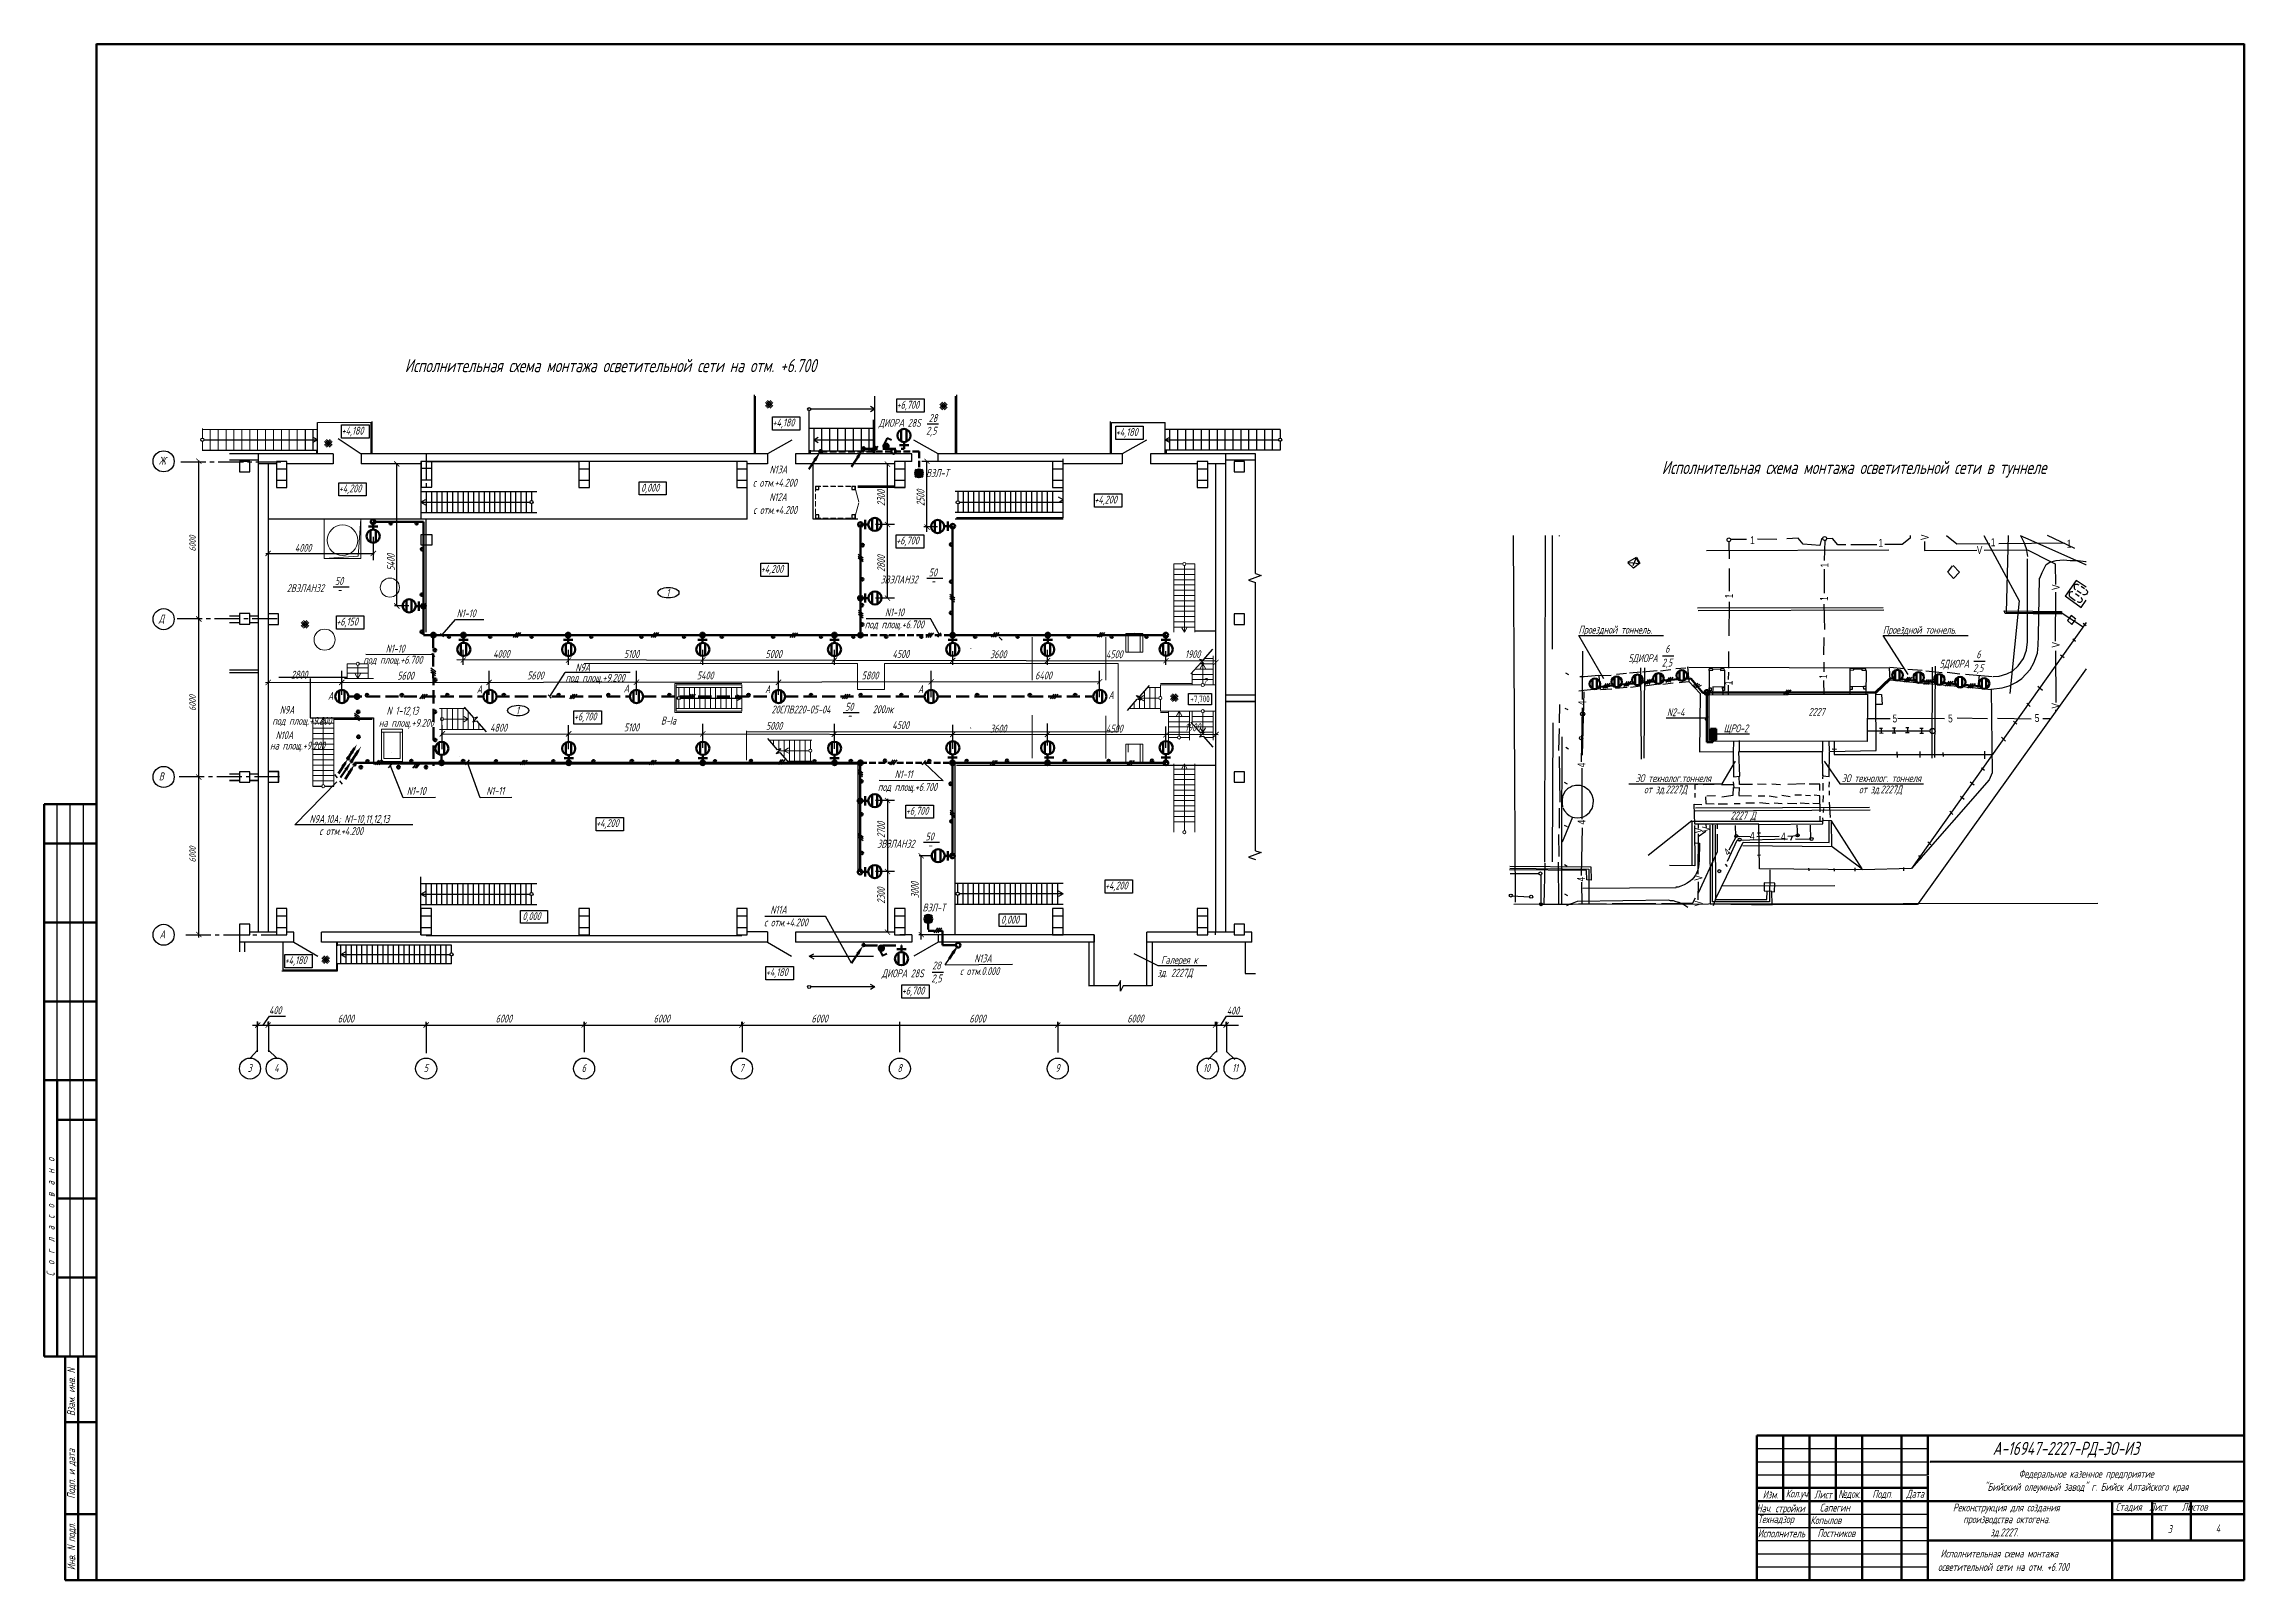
# Model space of a CAD drawing. Header units: inches. Extents: x -2146 to 222, y -883 to 3331.
# Drawn here: x -1523 to -687, y 375 to 959 of the extents above; entities that cross this region are included whole.
import ezdxf
from ezdxf.enums import TextEntityAlignment as Align

# ---------------------------------------------------------------- set-up
doc = ezdxf.new("R2010")
doc.units = ezdxf.units.IN
doc.header["$MEASUREMENT"] = 0
for name, pattern in [('AUSGEZOGEN', [0]), ('CENTER2', [28.575, 19.05, -3.175, 3.175, -3.175]), ('gost5', [7, 5, -2, 0]), ('HIDDEN', [9.525, 6.35, -3.175]), ('осевая', [50.8, 31.75, -6.35, 6.35, -6.35])]:
    doc.linetypes.add(name, pattern=pattern)
for name, color, linetype in [('1', 7, 'AUSGEZOGEN'), ('osnovnoy shtamp', 7, 'Continuous'), ('TX', 7, 'Continuous'), ('АР', 7, 'Continuous'), ('блок', 7, 'Continuous'), ('вид', 7, 'Continuous'), ('НОВЫЙ', 7, 'Continuous'), ('орудован', 7, 'Continuous'), ('текст', 7, 'Continuous')]:
    doc.layers.add(name, color=color, linetype=linetype)
for name, color, linetype, lineweight in [('зд осн', 7, 'Continuous', 30), ('кабель', 1, 'Continuous', 60), ('КаБель силовой (Вновь)', 1, 'Continuous', 60), ('лампа', 6, 'Continuous', 50), ('Освещение', 160, 'Continuous', 40), ('основной', 7, 'Continuous', 30), ('размеры', 82, 'Continuous', 25), ('рамка толстая', 7, 'Continuous', 60), ('стена', 7, 'Continuous', 18), ('строит', 7, 'Continuous', 30), ('Строительный', 7, 'Continuous', 25), ('Схема распред. сети', 9, 'Continuous', 25), ('уровни', 5, 'Continuous', 25)]:
    doc.layers.add(name, color=color, linetype=linetype, lineweight=lineweight)
doc.styles.add('eskd.shx', font='eskd.shx', dxfattribs={"width": 0.8})
doc.styles.add('GOST', font='gost.shx', dxfattribs={"oblique": 15})
doc.styles.add('gost.shx', font='gost.shx', dxfattribs={"oblique": 15})
doc.styles.add('Simplex', font='simplex.shx', dxfattribs={"width": 0.7, "oblique": 15})
doc.styles.get("Standard").update_dxf_attribs({"font": 'arial.ttf'})
doc.linetypes.add('ограждение1', pattern='A,6.35,-2.54,[133,ltypeshp.shx,S=2.54,R=0,X=-2.54,Y=0],-2.54,25.4', length=36.83)

msp = doc.modelspace()

# ---------------------------------------------------------------- texts
at = {"lineweight": 20, "style": 'Simplex', "oblique": 15}
for s, width, p in [('ДИОРА 28S', 0.7, (-1197.69, 813.47)), ('2,5', 0.7, (-1185.7, 810.48)), ('28', 0.7, (-1185.05, 815.3)), ('2ВЭЛАН32', 0.7, (-1423.53, 750.63)), ('50', 0.7, (-1410.73, 753.34)), ('3ВЭЛАН32', 0.7, (-1197.92, 753.9)), ('50', 0.7, (-1185.11, 756.62)), ('6', 0.7, (-906.04, 727.57)), ('6', 0.7, (-787.78, 725.47)), ('5ДИОРА', 0.7, (-915.24, 724)), ('2,5', 0.7, (-906.15, 722.32)), ('5ДИОРА', 0.7, (-796.98, 721.9)), ('2,5', 0.7, (-787.89, 720.21)), ('20СПВ220-05-04', 0.7, (-1235.21, 704.49)), ('50', 0.7, (-1216.87, 705.53)), ('ЩРО-2', 0.7, (-879.96, 697.32)), ('ЭО технолог.тоннеля', 0.6, (-903.75, 678.37)), ('ЭО технолог. тоннеля', 0.6, (-824.66, 678.37)), ('от зд.2227Д', 0.7, (-906.69, 674.11)), ('от зд.2227Д', 0.7, (-825.01, 674.11)), ('3ВЭЛАН32', 0.7, (-1199.15, 653.47)), ('50', 0.7, (-1186.35, 656.19)), ('ДИОРА 28S', 0.7, (-1196.53, 604.18)), ('2,5', 0.7, (-1183.71, 602.27)), ('28', 0.7, (-1183.71, 607.18))]:
    msp.add_text(s, height=3, dxfattribs=dict(at, width=width)).set_placement(p, align=Align.CENTER)
at = {"color": 0, "lineweight": 20, "style": 'Simplex', "oblique": 15}
for s, width, p in [('Ж', 0.7, (-1479.21, 799.07)), ('Д', 0.7, (-1479.21, 739.07)), ('под площ.+9.200', 0.6, (-1436.11, 700.2)), ('на площ.+9.200', 0.6, (-1395.63, 699.42)), ('на площ.+9.200', 0.6, (-1436.97, 690.76)), ('В', 0.7, (-1479.21, 679.07)), ('N9А,10А; N1-10,11,12,13', 0.7, (-1421.99, 662.88)), ('с отм.+4.200', 0.7, (-1418.24, 658.29)), ('А', 0.7, (-1478.93, 619.02)), ('3', 0.7, (-1445.51, 568.2)), ('4', 0.7, (-1435.39, 568.2)), ('5', 0.7, (-1378.56, 568.2)), ('6', 0.7, (-1318.56, 568.2)), ('7', 0.7, (-1258.56, 568.2)), ('8', 0.7, (-1198.56, 568.2)), ('9', 0.7, (-1138.56, 568.2)), ('10', 0.7, (-1082.44, 568.2)), ('11', 0.7, (-1071.39, 568.2))]:
    msp.add_text(s, height=3, dxfattribs=dict(at, width=width)).set_placement(p)
at = {"lineweight": 35, "ltscale": 0.02, "style": 'Simplex', "oblique": 15, "width": 0.7}
msp.add_text('Исполнительная схема монтажа осветительной сети в туннеле', height=5, dxfattribs=at).set_placement((-908.09, 795.51))
at = {"lineweight": 20, "style": 'Simplex', "oblique": 15}
for s, width, p in [('с отм.+4.200', 0.6, (-1253.52, 790.71)), ('с отм.+4.200', 0.6, (-1253.39, 780.34)), ('N1-10', 0.7, (-1366.05, 741.05)), ('N1-10', 0.7, (-1203.29, 741.43)), ('под площ.+6.700', 0.6, (-1210.99, 736.85)), ('Проездной тоннель.', 0.7, (-939.74, 734.83)), ('Проездной тоннель.', 0.7, (-824.09, 734.78)), ('N1-10', 0.7, (-1393.02, 727.63)), ('под площ.+6.700', 0.6, (-1401.53, 723.4)), ('под площ.+9.200', 0.6, (-1324.7, 716.54)), ('N9А', 0.7, (-1320.95, 720.47)), ('N9А', 0.7, (-1433.29, 704.39)), ('N 1-12,13', 0.7, (-1392.69, 704.03)), ('N2-4', 0.7, (-906.14, 703.44)), ('N10А', 0.7, (-1434.83, 694.72)), ('под площ.+6.700', 0.6, (-1206, 675.03)), ('N1-11', 0.7, (-1199.62, 679.87)), ('N1-10', 0.7, (-1385.01, 673.51)), ('N1-11', 0.7, (-1354.78, 673.55)), ('с отм.+4.200', 0.7, (-1249.24, 623.55)), ('Реконструкция для создания', 0.7, (-797.47, 401.11)), ('Стадия  Лист    Листов', 0.7, (-735.64, 401.33)), ('производства октогена.', 0.7, (-793.58, 396.62)), ('зд.2227.', 0.7, (-783.24, 391.66)), ('3', 0.7, (-715.82, 392.88)), ('4', 0.7, (-697.6, 393.18))]:
    msp.add_text(s, height=3, dxfattribs=dict(at, width=width)).set_placement(p)
at = {"color": 0, "width": 0.75}
for s, p in [('1', (-873.66, 768.86)), ('1', (-824.9, 767.87)), ('1', (-782.2, 768.09)), ('1', (-753.35, 767.5)), ('5', (-819.54, 701.08)), ('5', (-798.44, 701.08)), ('5', (-765.51, 701.24)), ('4', (-873.72, 656.45)), ('4', (-861.89, 656.21))]:
    msp.add_text(s, height=3, dxfattribs=at).set_placement(p, align=Align.CENTER)
for s, rotation, p in [('V', 88.80604, (-806.68, 771.42)), ('1', 88.80604, (-844.78, 760.85)), ('V', 358.80604, (-787.38, 765.17)), ('V', 88.80604, (-756.87, 752.43)), ('1', 88.80604, (-881.1, 749.11)), ('1', 88.80604, (-845, 748.09)), ('V', 88.80604, (-756.9, 730.53)), ('1', 88.80604, (-845.27, 718.43)), ('1', 88.80604, (-881.2, 716.06)), ('4', 90, (-936.82, 708.45)), ('V', 88.80604, (-756.99, 707.34)), ('4', 90, (-937.12, 684.9)), ('4', 90, (-937.12, 663.19)), ('V', 90, (-892.71, 659.99)), ('V', 90, (-889.79, 660.48)), ('4', 41.83141, (-882.22, 650.68)), ('4', 90, (-937.32, 641.51)), ('V', 90, (-892.75, 641.98)), ('V', 90, (-892.57, 632.24))]:
    msp.add_text(s, height=3, rotation=rotation, dxfattribs=at).set_placement(p, align=Align.CENTER)
at = {"lineweight": 30, "style": 'GOST', "oblique": 15, "width": 0.7}
for p in [(-1185.08, 753.13), (-1410.69, 749.85), (-1216.83, 702.04), (-1186.31, 652.7)]:
    msp.add_text('-', height=3.5, dxfattribs=at).set_placement(p, align=Align.CENTER)
at = {"color": 0, "lineweight": 20, "style": 'Simplex', "oblique": 15, "width": 0.7}
for s, p in [('2227', (-849.3, 703.59)), ('2227 Д', (-877.2, 664.16))]:
    msp.add_text(s, height=3, dxfattribs=at).set_placement(p, align=Align.CENTER)
at = {"color": 0, "lineweight": 20, "ltscale": 0.02, "style": 'Simplex', "oblique": 15, "width": 0.7}
msp.add_text('С  о  г  л  а  с  о  в  а  н  о', height=3, rotation=90, dxfattribs=at).set_placement((-1518.85, 490.5))
for s, p in [('Взам. инв. N', (-1511.06, 446.44)), ('Подп. и дата', (-1511.06, 415.38)), ('Инв. N подл.', (-1511, 387.78))]:
    msp.add_text(s, height=3, rotation=90, dxfattribs=at).set_placement(p, align=Align.CENTER)
at = {"lineweight": 35, "style": 'Simplex', "oblique": 15, "width": 0.7}
msp.add_text('А-16947-2227-РД-ЭО-И3', height=5, dxfattribs=at).set_placement((-754.53, 422.56), align=Align.CENTER)
at = {"color": 0, "lineweight": 20, "char_height": 2.5, "attachment_point": 5, "rotation": 90, "style": 'Simplex'}
for insert in [(-1466.44, 769.11), (-1466.44, 708.48), (-1466.44, 650.89)]:
    msp.add_mtext('6000', dxfattribs=dict(at, insert=insert))
at = {"layer": 'АР', "color": 0, "lineweight": 20, "style": 'Simplex', "oblique": 15, "width": 0.7}
msp.add_text('1', height=3, dxfattribs=at).set_placement((-1286.42, 748.87))
at = {"layer": 'орудован', "color": 0, "linetype": 'Continuous', "lineweight": 20, "style": 'Simplex', "oblique": 15}
for s, width, p in [('+6,700', 0.6, (-1198.89, 820.36)), ('+4,180', 0.6, (-1409.82, 810.5)), ('+4,180', 0.6, (-1246.07, 813.58)), ('+4,180', 0.6, (-1115.6, 809.98)), ('+4,200', 0.6, (-1410.88, 788.55)), ('0,000', 0.7, (-1295.96, 788.83)), ('+4,200', 0.6, (-1123.77, 784.28)), ('+6,700', 0.6, (-1199.05, 768.76)), ('+4,200', 0.6, (-1250.56, 757.95)), ('+6,150', 0.6, (-1411.81, 737.91)), ('+6,700', 0.6, (-1321.53, 701.83)), ('+6,700', 0.6, (-1195.39, 665.99)), ('+4,200', 0.6, (-1313.09, 661.29)), ('+4,200', 0.6, (-1119.7, 637.55)), ('0,000', 0.7, (-1341.05, 625.9)), ('0,000', 0.7, (-1159.21, 624.6)), ('+4,180', 0.6, (-1431.42, 609.19)), ('+4,180', 0.6, (-1248.6, 604.64)), ('+6,700', 0.6, (-1196.94, 597.6))]:
    msp.add_text(s, height=3, dxfattribs=dict(at, width=width)).set_placement(p)
at = {"layer": 'размеры', "color": 0, "lineweight": 20, "style": 'Simplex', "oblique": 15, "width": 0.7}
for s, p in [('2300', (-1203.25, 783.33)), ('2500', (-1188.26, 783.33)), ('5400', (-1389.56, 758.75)), ('2800', (-1203.25, 758.31)), ('2700', (-1203.25, 657.15)), ('2300', (-1203.25, 632.13)), ('3000', (-1190.44, 634.25))]:
    msp.add_text(s, height=3, rotation=90, dxfattribs=at).set_placement(p)
for s, p in [('4000', (-1427.54, 765.96)), ('4000', (-1352.2, 725.64)), ('5100', (-1302.5, 725.59)), ('5000', (-1248.72, 725.59)), ('4500', (-1200.47, 725.59)), ('3600', (-1163.39, 725.48)), ('4500', (-1119.35, 725.48)), ('1900', (-1089.3, 725.52)), ('2800', (-1429.01, 717.73)), ('5600', (-1388.63, 717.35)), ('5600', (-1339.29, 717.44)), ('5400', (-1274.81, 717.44)), ('5800', (-1212.18, 717.44)), ('6400', (-1146.26, 717.44)), ('4800', (-1353.35, 697.58)), ('5100', (-1302.5, 697.7)), ('5000', (-1248.53, 698.28)), ('4500', (-1200.54, 698.53)), ('3600', (-1163.39, 697.21)), ('4500', (-1119.35, 697.21)), ('1900', (-1089.3, 697.72)), ('400', (-1437.38, 590.15)), ('6000', (-1411.23, 586.97)), ('6000', (-1351.23, 586.97)), ('6000', (-1291.23, 586.97)), ('6000', (-1231.23, 586.97)), ('6000', (-1171.23, 586.97)), ('6000', (-1111.23, 586.97)), ('400', (-1073.42, 590.02))]:
    msp.add_text(s, height=3, dxfattribs=at).set_placement(p)
at = {"layer": 'строит', "lineweight": 35, "style": 'Simplex', "oblique": 15, "width": 0.7}
for s, height, p in [('Исполнительная схема монтажа осветительной сети на отм. +6.700 ', 5, (-1385.74, 834.24)), ('Исполнительная схема монтажа ', 3, (-802.2, 383.59)), ('осветительной сети на отм. +6.700 ', 3, (-803.16, 378.47))]:
    msp.add_text(s, height=height, dxfattribs=at).set_placement(p)
at = {"layer": 'Строительный', "color": 0, "linetype": 'Continuous', "style": 'eskd.shx', "width": 0.8}
msp.add_text('+7,700', height=2.5, dxfattribs=at).set_placement((-1087.25, 708.77))
at = {"layer": 'Строительный', "color": 0, "lineweight": 20, "style": 'Simplex', "oblique": 15, "width": 0.7}
for s, p in [('1', (-1343.53, 704.15)), ('Галерея к', (-1098.4, 609.31)), (' зд. 2227Д', (-1101.2, 604.43))]:
    msp.add_text(s, height=3, dxfattribs=at).set_placement(p)
at = {"layer": 'Схема распред. сети', "color": 0, "lineweight": 20, "style": 'Simplex', "oblique": 15, "width": 0.7}
msp.add_text('200лк', height=3, dxfattribs=at).set_placement((-1207.96, 704.58))
at = {"layer": 'текст', "color": 3, "lineweight": 40, "style": 'Simplex', "oblique": 15, "width": 0.7}
for p in [(-1413.95, 709.71), (-1357.45, 712.18), (-1301.61, 712.47), (-1247.82, 712.26), (-1189.73, 712.29), (-1117.39, 710)]:
    msp.add_text('А', height=3, dxfattribs=at).set_placement(p, align=Align.CENTER)
at = {"layer": 'текст', "color": 5, "lineweight": 20, "style": 'gost.shx', "oblique": 15}
msp.add_text('?', height=3, dxfattribs=at).set_placement((-1082.66, 714.94))
at = {"layer": 'текст', "color": 0, "lineweight": 20, "style": 'Simplex', "oblique": 15, "width": 0.7}
msp.add_text('В-Iа', height=3, dxfattribs=at).set_placement((-1285.56, 700.28), align=Align.CENTER)
at = {"layer": 'текст', "lineweight": 20, "char_height": 3, "style": 'Simplex'}
for s, insert, width, attachment_point in [('Федеральное казенное предприятие\\P"Бийский олеумный завод" г. Бийск Алтайского края', (-746.82, 412.51), 120, 5), ('Изм.', (-866.82, 407.51), 10, 5), ('Кол.уч', (-856.82, 407.51), 10, 5), ('Лист', (-846.82, 407.51), 10, 5), ('{\\fArial|b0|i0|c204|p34;\\W0.7;№\\Fsimplex|c204;док.}', (-836.82, 407.51), 10, 5), ('Подп.', (-824.32, 407.51), 15, 5), ('{\\W0.7;Дата}', (-811.82, 407.51), 10, 5), ('Исполнитель', (-871.63, 392.76), 19, 4), ('Технадзор', (-871.63, 397.76), 18, 4), ('Копылов', (-851.63, 397.76), 18, 4), ('Постников', (-848.96, 392.84), 18, 4)]:
    msp.add_mtext(s, dxfattribs=dict(at, insert=insert, width=width, attachment_point=attachment_point))
at = {"layer": 'текст', "lineweight": 20, "char_height": 3, "attachment_point": 4, "line_spacing_factor": 0.9, "style": 'Simplex'}
for s, insert, width in [('Нач. стройки', (-872.15, 401.88), 25.2584), ('Сапегин', (-848.09, 402.54), 18)]:
    msp.add_mtext(s, dxfattribs=dict(at, insert=insert, width=width))
at = {"layer": 'уровни', "color": 0, "lineweight": 20, "style": 'Simplex', "oblique": 15, "width": 0.7}
for s, p in [('N13А', (-1247.18, 795.72)), ('N12А', (-1247.24, 785.24)), ('N11А', (-1246.86, 628.37)), ('N13А', (-1169.36, 609.87)), ('с отм.0.000', (-1174.8, 605.03))]:
    msp.add_text(s, height=3, dxfattribs=at).set_placement(p)
at = {"layer": 'уровни', "color": 24, "lineweight": 20, "style": 'Simplex', "oblique": 15, "width": 0.7}
for p in [(-1187.69, 794.41), (-1189.03, 629.21)]:
    msp.add_text('ВЭЛ-Т', height=3, dxfattribs=at).set_placement(p)

# ---------------------------------------------------------------- blocks, each defined once
blk = doc.blocks.new('A$C22994256')
at = {"layer": 'TX', "color": 5, "linetype": 'ByBlock'}
for p, q in [((-1.93, 2.68), (-6.65, 0.95)), ((-6.65, 0.95), (-4.08, 0.07)), ((-4.08, 3.42), (-1.93, 2.68))]:
    blk.add_line(p, q, dxfattribs=at)
blk = doc.blocks.new('A$C33DA0663')
at = {"color": 5}
for p, q in [((-4.54, 1.45), (-2.77, 3.22)), ((-4.54, 1.45), (-3.19, 1.81)), ((-2.77, 3.22), (-4.12, 2.85))]:
    blk.add_line(p, q, dxfattribs=at)
at = {"layer": 'АР', "color": 5}
for p, q in [((-7.85, 7.06), (-4.12, 2.85)), ((-3.19, 1.81), (0.55, -2.39))]:
    blk.add_line(p, q, dxfattribs=at)
blk = doc.blocks.new('A$C4ED054CB')
at = {"layer": '1', "color": 3}
for p, q in [((0, 0), (1.2, 0)), ((0, -1.2), (0, 0)), ((1.2, 0), (1.2, -1.2)), ((1.2, -1.2), (0, -1.2))]:
    blk.add_line(p, q, dxfattribs=at)
blk = doc.blocks.new('A$C111428AF')
at = {"lineweight": 50}
blk.add_hatch(color=24, dxfattribs=at).paths.add_polyline_path([(3, 1.5, 1), (0, 1.5, 1)])
at = {"color": 24, "lineweight": 50}
for p, q in [((0.07, 2.93), (0.44, 2.56)), ((0.44, 0.44), (0.07, 0.07)), ((2.93, 2.93), (2.56, 2.56)), ((2.56, 0.44), (2.93, 0.07))]:
    blk.add_line(p, q, dxfattribs=at)
blk.add_circle((1.5, 1.5), 1.5, dxfattribs=at)
blk = doc.blocks.new('*U9')
at = {"layer": 'Освещение', "lineweight": 50, "ltscale": 100}
blk.add_hatch(color=256, dxfattribs=at).paths.add_polyline_path([(-5, 2.5), (-5, -2.5), (5, -2.5), (5, 2.5)])
at = {"layer": 'Освещение', "lineweight": 50}
for p, q in [((-5, -2.5), (-5, 2.5)), ((-5, 2.5), (5, 2.5)), ((5, 2.5), (5, -2.5)), ((5, -2.5), (-5, -2.5))]:
    blk.add_line(p, q, dxfattribs=at)

# ---------------------------------------------------------------- hatches: boundary and pattern name
h = msp.add_hatch(color=24)
edge = h.paths.add_edge_path()
edge.add_arc((-1227.72, 804.12), 0.718, 0, 360)
for points in [[(-1202.91, 807.08, -1), (-1202.91, 805.08, -1)], [(-1204.68, 614.26, 1), (-1204.68, 616.26, 1)]]:
    msp.add_hatch(color=0).paths.add_polyline_path(points)
at = {"layer": 'вид'}
for points in [[(-1203.45, 806.95, 1), (-1202.28, 805.33, 1)], [(-1205.22, 614.39, -1), (-1204.05, 616.02, -1)]]:
    msp.add_hatch(color=0, dxfattribs=at).paths.add_polyline_path(points)
at = {"layer": 'кабель'}
for points in [[(-1211.83, 805.33, 1), (-1211.05, 805.33, 1)], [(-1211.05, 805.33, 1), (-1211.83, 805.33, 1)], [(-1211.81, 805.28, 1), (-1211.03, 805.28, 1)], [(-1211.03, 805.28, 1), (-1211.81, 805.28, 1)], [(-1211.79, 805.28, 1), (-1211.01, 805.28, 1)], [(-1211.01, 805.28, 1), (-1211.79, 805.28, 1)], [(-1407.64, 687.43, 1), (-1406.86, 687.43, 1)], [(-1406.86, 687.43, 1), (-1407.64, 687.43, 1)], [(-1406.37, 686.34, 1), (-1405.59, 686.34, 1)], [(-1405.59, 686.34, 1), (-1406.37, 686.34, 1)], [(-1405.2, 685.11, 1), (-1404.42, 685.11, 1)], [(-1404.42, 685.11, 1), (-1405.2, 685.11, 1)], [(-1211.79, 616.46, 1), (-1211.01, 616.46, 1)], [(-1211.01, 616.46, 1), (-1211.79, 616.46, 1)]]:
    msp.add_hatch(color=6, dxfattribs=at).paths.add_polyline_path(points)

# ---------------------------------------------------------------- linework, layer by layer
at = {"color": 0, "lineweight": 60}
for p, q in [((-1502.86, 375.02), (-1502.86, 959.02)), ((-1502.86, 958.94), (-686.86, 958.94)), ((-1502.86, 375.02), (-1502.86, 958.94)), ((-686.86, 375.02), (-686.86, 959.02)), ((-686.86, 375.02), (-686.86, 958.94)), ((-872.02, 430.02), (-687.02, 430.02)), ((-872.02, 375.02), (-872.02, 430.02)), ((-862.02, 430.02), (-862.02, 405.02)), ((-852.02, 430.02), (-852.02, 375.02)), ((-842.02, 405.02), (-842.02, 430.02)), ((-832.02, 375.02), (-832.02, 430.02)), ((-817.02, 430.02), (-817.02, 375.02)), ((-807.02, 430.02), (-807.02, 414.83)), ((-806.12, 420.02), (-686.86, 420.13)), ((-872.02, 410.02), (-807.09, 410.02)), ((-807.02, 414.45), (-807.02, 375.02)), ((-872.02, 405.02), (-686.86, 405.02)), ((-737.02, 405.02), (-737.02, 375.02)), ((-721.81, 390.02), (-721.81, 405.02)), ((-707.02, 405.02), (-707.02, 390.02)), ((-737.03, 400.02), (-686.86, 400.02)), ((-807.02, 390.02), (-686.86, 390.02)), ((-686.86, 375.02), (-1502.86, 375.02))]:
    msp.add_line(p, q, dxfattribs=at)
at = {"ltscale": 100}
for p, q in [((-1246.65, 823.48), (-1248.75, 821.38)), ((-1246.65, 820.62), (-1248.75, 822.72)), ((-1246.27, 823.1), (-1248.37, 821)), ((-1246.27, 821), (-1248.37, 823.1)), ((-1245.89, 821.38), (-1247.99, 823.48)), ((-1245.89, 822.72), (-1247.99, 820.62)), ((-1180.41, 822.84), (-1182.5, 820.74)), ((-1180.41, 819.98), (-1182.5, 822.08)), ((-1180.02, 822.46), (-1182.12, 820.36)), ((-1180.02, 820.36), (-1182.12, 822.46)), ((-1179.64, 820.74), (-1181.74, 822.84)), ((-1179.64, 822.08), (-1181.74, 819.98)), ((-1414.16, 808.61), (-1416.26, 806.51)), ((-1414.16, 805.75), (-1416.26, 807.85)), ((-1413.78, 808.23), (-1415.88, 806.13)), ((-1413.78, 806.13), (-1415.88, 808.23)), ((-1413.4, 806.51), (-1415.5, 808.61)), ((-1413.4, 807.85), (-1415.5, 805.75)), ((-1422.98, 739.77), (-1425.08, 737.68)), ((-1422.98, 736.91), (-1425.08, 739.01)), ((-1422.6, 739.39), (-1424.7, 737.3)), ((-1422.6, 737.3), (-1424.7, 739.39)), ((-1422.22, 737.68), (-1424.31, 739.77)), ((-1422.22, 739.01), (-1424.31, 736.91)), ((-1092.7, 711.95), (-1094.79, 709.85)), ((-1092.7, 709.09), (-1094.79, 711.18)), ((-1092.32, 711.57), (-1094.41, 709.47)), ((-1092.32, 709.47), (-1094.41, 711.57)), ((-1091.94, 709.85), (-1094.03, 711.95)), ((-1091.94, 711.18), (-1094.03, 709.09)), ((-1415.15, 612.28), (-1417.25, 610.18)), ((-1415.15, 609.42), (-1417.25, 611.52)), ((-1414.77, 611.9), (-1416.87, 609.8)), ((-1414.77, 609.8), (-1416.87, 611.9)), ((-1414.39, 610.18), (-1416.48, 612.28)), ((-1414.39, 611.52), (-1416.48, 609.42))]:
    msp.add_line(p, q, dxfattribs=at)
at = {"color": 6, "lineweight": 50}
for p, q in [((-1197.14, 812.38), (-1197.14, 807.94)), ((-1195.13, 812.45), (-1195.13, 807.86)), ((-1208.22, 778.63), (-1208.22, 774.18)), ((-1206.21, 778.7), (-1206.21, 774.11)), ((-1184.35, 777.76), (-1184.35, 773.32)), ((-1182.34, 777.83), (-1182.34, 773.24)), ((-1398.83, 774.13), (-1398.83, 769.68)), ((-1396.82, 774.2), (-1396.82, 769.61)), ((-1385.17, 747.65), (-1385.17, 743.21)), ((-1383.16, 747.73), (-1383.16, 743.13)), ((-1208.16, 750.63), (-1208.16, 746.18)), ((-1206.15, 750.7), (-1206.15, 746.11)), ((-1364.45, 731.08), (-1364.45, 726.63)), ((-1362.44, 731.15), (-1362.44, 726.56)), ((-1324.58, 731.04), (-1324.58, 726.6)), ((-1322.57, 731.12), (-1322.57, 726.52)), ((-1273.57, 731.06), (-1273.58, 726.62)), ((-1271.56, 731.14), (-1271.56, 726.54)), ((-1223.56, 731.06), (-1223.57, 726.61)), ((-1221.56, 731.13), (-1221.56, 726.54)), ((-1178.58, 731.07), (-1178.58, 726.62)), ((-1176.57, 731.14), (-1176.57, 726.54)), ((-1142.53, 731.03), (-1142.53, 726.58)), ((-1140.52, 731.1), (-1140.52, 726.51)), ((-1097.54, 731.12), (-1097.54, 726.68)), ((-1095.53, 731.2), (-1095.53, 726.6)), ((-918.21, 719.04), (-918.21, 715.48)), ((-916.6, 719.1), (-916.6, 715.42)), ((-910.24, 719.54), (-910.25, 715.99)), ((-908.64, 719.6), (-908.64, 715.93)), ((-901.36, 720.73), (-901.36, 717.17)), ((-899.75, 720.78), (-899.75, 717.11)), ((-819.37, 720.82), (-819.38, 717.26)), ((-817.77, 720.88), (-817.77, 717.2)), ((-811.36, 719.96), (-811.36, 716.4)), ((-809.75, 720.02), (-809.75, 716.34)), ((-803.49, 719.18), (-803.5, 715.62)), ((-801.89, 719.23), (-801.89, 715.56)), ((-1410.74, 713.16), (-1410.74, 708.72)), ((-1408.73, 713.24), (-1408.73, 708.64)), ((-1354.45, 713.16), (-1354.46, 708.72)), ((-1352.44, 713.24), (-1352.44, 708.64)), ((-1298.82, 713.16), (-1298.82, 708.72)), ((-1296.81, 713.24), (-1296.81, 708.64)), ((-1244.8, 713.16), (-1244.8, 708.72)), ((-1242.79, 713.24), (-1242.79, 708.64)), ((-1186.82, 713.16), (-1186.82, 708.72)), ((-1184.81, 713.24), (-1184.81, 708.64)), ((-1122.73, 713.16), (-1122.73, 708.72)), ((-1120.72, 713.24), (-1120.72, 708.64)), ((-934.41, 717.53), (-934.41, 713.97)), ((-932.8, 717.59), (-932.8, 713.91)), ((-926.11, 718.31), (-926.11, 714.76)), ((-924.51, 718.37), (-924.51, 714.69)), ((-795.57, 718.16), (-795.57, 714.61)), ((-793.96, 718.22), (-793.96, 714.55)), ((-786.5, 717.66), (-786.5, 714.1)), ((-784.89, 717.72), (-784.89, 714.04)), ((-1372.79, 693.44), (-1372.79, 688.99)), ((-1370.78, 693.51), (-1370.78, 688.91)), ((-1324.55, 693.37), (-1324.56, 688.93)), ((-1322.54, 693.45), (-1322.54, 688.85)), ((-1273.55, 693.45), (-1273.56, 689.01)), ((-1271.55, 693.53), (-1271.55, 688.93)), ((-1223.52, 693.47), (-1223.52, 689.02)), ((-1221.51, 693.54), (-1221.51, 688.94)), ((-1178.58, 693.63), (-1178.58, 689.19)), ((-1176.57, 693.71), (-1176.57, 689.11)), ((-1142.54, 693.66), (-1142.54, 689.21)), ((-1140.53, 693.73), (-1140.53, 689.14)), ((-1097.54, 693.72), (-1097.54, 689.27)), ((-1095.53, 693.79), (-1095.53, 689.2)), ((-1208.21, 673.54), (-1208.21, 669.1)), ((-1206.2, 673.62), (-1206.2, 669.02)), ((-1184.16, 652.61), (-1184.16, 648.17)), ((-1182.15, 652.69), (-1182.15, 648.09)), ((-1208.21, 646.58), (-1208.21, 642.13)), ((-1206.2, 646.65), (-1206.2, 642.06)), ((-1198.09, 613.47), (-1198.09, 609.02)), ((-1196.08, 613.54), (-1196.08, 608.95))]:
    msp.add_line(p, q, dxfattribs=at)
at = {"lineweight": 30}
for p, q in [((-1187.3, 814.63), (-1182.98, 814.6)), ((-1413.04, 752.67), (-1406.91, 752.67)), ((-1187.43, 755.94), (-1181.3, 755.94)), ((-1374.39, 726.12), (-1375.52, 727.4)), ((-1371.06, 733.65), (-1372.19, 734.93)), ((-1183.23, 733.54), (-1181.93, 735.2)), ((-907.84, 726.41), (-903.52, 726.44)), ((-789.57, 724.31), (-785.26, 724.34)), ((-1330.12, 710.27), (-1331.26, 711.55)), ((-1219.19, 704.85), (-1213.05, 704.85)), ((-891.59, 701.98), (-890.51, 703.3)), ((-1391.99, 683.76), (-1390.4, 685.59)), ((-1362.73, 684.97), (-1361.14, 686.8)), ((-1189.11, 684.9), (-1187.82, 686.56)), ((-1188.66, 655.51), (-1182.53, 655.51)), ((-1185.3, 606.16), (-1180.99, 606.19))]:
    msp.add_line(p, q, dxfattribs=at)
at = {"color": 24, "linetype": 'gost5', "lineweight": 60, "ltscale": 0.5}
for p, q in [((-1227.77, 804.08), (-1190.26, 804.08)), ((-1186.94, 621.86), (-1181.43, 621.86))]:
    msp.add_line(p, q, dxfattribs=at)
at = {"lineweight": 60}
for p, q in [((-1197.77, 806.48), (-1194.23, 806.48)), ((-1196, 807.6), (-1196, 805.12)), ((-1210.79, 774.58), (-1210.79, 778.12)), ((-1399.54, 775.57), (-1396.01, 775.57)), ((-1397.78, 774.45), (-1397.78, 777.37)), ((-1209.67, 776.35), (-1212.63, 776.35)), ((-1180.58, 775.69), (-1177.57, 775.69)), ((-1179.46, 773.93), (-1179.46, 777.46)), ((-1177.57, 731.38), (-1177.57, 775.69)), ((-1381.55, 745.33), (-1378.66, 745.33)), ((-1380.43, 743.56), (-1380.43, 747.1)), ((-1209.67, 748.38), (-1212.62, 748.38)), ((-1210.79, 746.61), (-1210.79, 750.15)), ((-1365.23, 732.5), (-1361.69, 732.5)), ((-1363.46, 731.38), (-1363.46, 734.29)), ((-1325.42, 732.5), (-1321.89, 732.5)), ((-1323.66, 731.38), (-1323.66, 734.29)), ((-1274.38, 732.5), (-1270.85, 732.5)), ((-1272.62, 731.38), (-1272.62, 734.29)), ((-1224.26, 732.5), (-1220.72, 732.5)), ((-1222.49, 731.38), (-1222.49, 734.29)), ((-1179.33, 732.5), (-1175.8, 732.5)), ((-1143.19, 732.5), (-1139.66, 732.5)), ((-1141.43, 731.31), (-1141.43, 734.29)), ((-1098.31, 732.5), (-1094.77, 732.5)), ((-1096.54, 731.38), (-1096.54, 734.29)), ((-1371.77, 688.64), (-1371.77, 685.73)), ((-1325.24, 687.55), (-1321.7, 687.55)), ((-1323.48, 688.65), (-1323.48, 685.73)), ((-1274.32, 687.55), (-1270.78, 687.55)), ((-1272.55, 688.67), (-1272.55, 685.73)), ((-1224.19, 687.55), (-1220.66, 687.55)), ((-1222.43, 688.67), (-1222.43, 685.76)), ((-1179.42, 687.8), (-1175.88, 687.8)), ((-1142.64, 687.8), (-1139.1, 687.8)), ((-1141.53, 688.92), (-1141.53, 685.74)), ((-1098.31, 687.8), (-1094.77, 687.8)), ((-1096.54, 688.92), (-1096.54, 685.73)), ((-1209.67, 671.32), (-1212.72, 671.29)), ((-1210.79, 669.55), (-1210.79, 673.09)), ((-1179.46, 648.57), (-1179.46, 652.11)), ((-1209.67, 644.22), (-1212.72, 644.22)), ((-1210.79, 642.45), (-1210.79, 645.99)), ((-1180.58, 650.34), (-1177.63, 650.34)), ((-1198.79, 614.86), (-1195.25, 614.86)), ((-1197.02, 613.74), (-1197.02, 616.21))]:
    msp.add_line(p, q, dxfattribs=at)
at = {"color": 0, "linetype": 'CENTER2', "ltscale": 0.5}
for p, q in [((-1432.81, 800.09), (-1470.98, 800.09)), ((-1434.21, 740.52), (-1472.37, 740.52)), ((-1433.37, 680.34), (-1471.53, 680.34)), ((-1430.85, 620.19), (-1469.01, 620.19))]:
    msp.add_line(p, q, dxfattribs=at)
at = {"color": 0, "lineweight": 25}
for p, q in [((-1464.01, 740.25), (-1464.01, 800.65)), ((-1464.01, 680.45), (-1464.01, 740.36)), ((-1464.01, 619.32), (-1464.01, 680.27))]:
    msp.add_line(p, q, dxfattribs=at)
at = {"color": 0}
for p, q in [((-1388.79, 745.36), (-1388.8, 799.65)), ((-1202.33, 748.65), (-1202.34, 799.37)), ((-1187.34, 773.53), (-1187.34, 800.39)), ((-1397.73, 771.6), (-1397.73, 762.81)), ((-964.59, 772.19), (-963.8, 632.68)), ((-952.48, 772.19), (-952.66, 647.91)), ((-949.57, 728.88), (-949.57, 772.19)), ((-947.07, 772.19), (-947.07, 771.9)), ((-882.61, 769.74), (-882.44, 763.27)), ((-875.89, 770.57), (-882.03, 770.57)), ((-864.44, 770.65), (-871.74, 770.73)), ((-856.23, 771.07), (-860.63, 770.82)), ((-854.41, 768.83), (-856.23, 771.07)), ((-847.36, 770.82), (-848.02, 768.33)), ((-847.02, 770.9), (-847.36, 770.82)), ((-846.18, 770.21), (-846.37, 762.7)), ((-845.69, 770.11), (-846.18, 770.21)), ((-843.23, 770.99), (-845.35, 770.94)), ((-841.17, 768.6), (-843.23, 770.99)), ((-813.72, 771.18), (-816.74, 768.7)), ((-813.71, 772.13), (-813.72, 771.18)), ((-808.26, 769.91), (-808.26, 766.41)), ((-799.9, 772.13), (-796.03, 768.94)), ((-796.03, 768.94), (-783.47, 769.12)), ((-785.69, 772.13), (-772.33, 747.25)), ((-780.06, 769.14), (-755.04, 769.32)), ((-776.43, 772.13), (-777.23, 742.92)), ((-771.91, 772.13), (-767.91, 770.32)), ((-771.85, 772.13), (-770.49, 769.6)), ((-770.49, 769.6), (-769.64, 767.17)), ((-767.91, 770.32), (-747.04, 761.12)), ((-1438.52, 765.33), (-1397.38, 765.33)), ((-920.98, 762.06), (-917.77, 763.94)), ((-920.98, 761.79), (-920.31, 761.93)), ((-918.84, 759.78), (-920.98, 761.79)), ((-920.31, 761.93), (-916.56, 761.52)), ((-917.9, 763.67), (-919.11, 760.59)), ((-916.43, 761.66), (-918.84, 759.78)), ((-916.56, 761.52), (-917.9, 763.67)), ((-917.77, 763.94), (-916.43, 761.66)), ((-891.12, 766.43), (-821.81, 766.69)), ((-848.02, 768.33), (-854.41, 768.83)), ((-838.18, 768.55), (-841.17, 768.6)), ((-826.36, 768.54), (-836.21, 768.54)), ((-816.74, 768.7), (-823.34, 768.7)), ((-808.26, 766.41), (-788.39, 766.55)), ((-797.43, 760.77), (-795.03, 758.22)), ((-785.65, 766.59), (-769.08, 766.71)), ((-769.64, 767.17), (-769.12, 764.21)), ((-769.17, 731.75), (-769.17, 763.28)), ((-769.08, 766.71), (-760.41, 762.27)), ((-763.5, 758.07), (-762.07, 761.06)), ((-762.07, 761.06), (-760.63, 762.01)), ((-760.63, 762.01), (-758.24, 762.61)), ((-760.41, 762.27), (-758.68, 761.33)), ((-758.68, 761.33), (-758.48, 753.52)), ((-758.24, 762.61), (-755.49, 762.85)), ((-755.49, 762.85), (-752.86, 762.61)), ((-752.86, 762.61), (-749.88, 762.61)), ((-749.88, 762.61), (-747.13, 762.25)), ((-747.13, 762.25), (-746.86, 762.27)), ((-747.04, 761.12), (-746.86, 761.13)), ((-882.44, 759.62), (-882.44, 750.92)), ((-846.37, 759.39), (-846.37, 750.23)), ((-799.39, 758.22), (-797.58, 760.62)), ((-797.28, 755.82), (-799.39, 758.22)), ((-795.03, 758.22), (-797.28, 755.82)), ((-764.9, 734), (-764.54, 755.93)), ((-764.46, 755.92), (-763.5, 758.07)), ((-750.63, 755.01), (-754.76, 749.07)), ((-751.23, 753.3), (-751.41, 753.1)), ((-751.41, 753.1), (-751.41, 752.94)), ((-751.41, 752.94), (-751.39, 752.6)), ((-751.39, 752.6), (-751.41, 752.34)), ((-751.09, 753.48), (-751.23, 753.3)), ((-750.73, 753.52), (-751.09, 753.48)), ((-750.35, 753.52), (-750.73, 753.52)), ((-746.86, 752.51), (-750.63, 755.01)), ((-750.05, 753.52), (-750.35, 753.52)), ((-749.91, 753.44), (-750.05, 753.52)), ((-749.55, 753.32), (-749.91, 753.44)), ((-748.76, 752.82), (-747.42, 751.94)), ((-1384.25, 745.36), (-1389.72, 745.36)), ((-894.54, 744.68), (-823.95, 744.81)), ((-882.45, 746.95), (-882.6, 734.01)), ((-846.47, 746.04), (-846.27, 736.4)), ((-772.33, 747.25), (-775.89, 712.03)), ((-758.47, 750.58), (-758.64, 731.94)), ((-754.84, 749.15), (-748.74, 744.78)), ((-753.27, 750.22), (-753.36, 749.48)), ((-753.36, 749.48), (-753.3, 749.2)), ((-753.3, 749.2), (-753.1, 748.98)), ((-753.03, 750.63), (-753.27, 750.22)), ((-753.1, 748.98), (-751.01, 747.46)), ((-752.45, 750.72), (-753.03, 750.63)), ((-751.87, 750.72), (-752.45, 750.72)), ((-751.41, 752.34), (-751.39, 752.18)), ((-751.39, 752.18), (-751.27, 751.9)), ((-751.27, 751.9), (-750.83, 751.52)), ((-750.87, 750.11), (-749.46, 749.06)), ((-749.81, 746.79), (-750.27, 746.89)), ((-750.21, 751.19), (-748.7, 750.19)), ((-749.44, 746.63), (-749.81, 746.79)), ((-748.98, 746.65), (-749.44, 746.63)), ((-748.68, 746.89), (-748.98, 746.65)), ((-748.9, 748.52), (-748.48, 748.06)), ((-748.74, 744.78), (-746.86, 747.54)), ((-748.46, 747.18), (-748.68, 746.89)), ((-748.48, 748.06), (-748.38, 747.66)), ((-748.38, 747.66), (-748.46, 747.18)), ((-747.72, 749.53), (-748.16, 749.77)), ((-747.34, 749.53), (-747.72, 749.53)), ((-746.97, 749.67), (-747.34, 749.53)), ((-746.71, 749.81), (-746.97, 749.67)), ((-746.95, 751.56), (-746.43, 751.13)), ((-746.41, 750.17), (-746.71, 749.81)), ((-746.43, 751.13), (-746.31, 750.89)), ((-746.35, 750.49), (-746.41, 750.17)), ((-746.31, 750.89), (-746.35, 750.49)), ((-1185.93, 740.46), (-1182.52, 734.22)), ((-894.26, 743.58), (-823.74, 743.85)), ((-746.86, 739.04), (-813.21, 645.54)), ((-777.94, 743.54), (-756.19, 743.27)), ((-777.59, 742.48), (-777.94, 743.54)), ((-756.37, 742.22), (-777.59, 742.48)), ((-777.23, 742.92), (-756.37, 742.83)), ((-756.19, 743.27), (-756.37, 742.22)), ((-756.37, 742.83), (-747.92, 737.38)), ((-752.49, 741.69), (-753.99, 739.84)), ((-753.99, 739.84), (-752.23, 738.26)), ((-750.73, 740.37), (-752.49, 741.69)), ((-752.23, 738.26), (-750.91, 740.1)), ((-747.99, 738.82), (-746.82, 737.88)), ((-1363.52, 722.99), (-1363.52, 728.65)), ((-1323.52, 722.99), (-1323.52, 728.65)), ((-1272.52, 722.99), (-1272.52, 728.65)), ((-1222.52, 722.99), (-1222.52, 728.65)), ((-1177.52, 722.99), (-1177.52, 728.11)), ((-1141.52, 722.99), (-1141.52, 728.62)), ((-1096.52, 722.99), (-1096.52, 728.11)), ((-930.11, 717.59), (-939.61, 734.12)), ((-939.61, 734.12), (-907.4, 734.12)), ((-938.2, 728.22), (-938.31, 709.82)), ((-882.78, 728.04), (-882.71, 721.69)), ((-846.56, 733.38), (-846.66, 726.75)), ((-814.46, 719.25), (-823.96, 734.12)), ((-823.96, 734.12), (-791.72, 734.12)), ((-770.71, 725.35), (-769.52, 728.55)), ((-769.52, 728.55), (-769.17, 731.75)), ((-766.68, 723.69), (-765.37, 727.37)), ((-765.37, 727.37), (-765.02, 730.45)), ((-765.02, 730.45), (-764.9, 734)), ((-758.53, 728.35), (-758.35, 708.61)), ((-751.94, 732.82), (-750.83, 731.93)), ((-1409.73, 711.51), (-1409.73, 720.65)), ((-1365.96, 725.01), (-1077.52, 724.53)), ((-1353.73, 711.51), (-1353.73, 720.65)), ((-1297.73, 711.51), (-1297.73, 720.65)), ((-1243.73, 711.51), (-1243.73, 720.65)), ((-1185.73, 710.72), (-1185.73, 720.65)), ((-1121.73, 710.72), (-1121.73, 720.65)), ((-944.7, 719.92), (-943.59, 719.34)), ((-931.92, 718.87), (-927.29, 719.04)), ((-925.34, 719.44), (-921.46, 719.84)), ((-916.08, 720.18), (-920.43, 719.78)), ((-916.17, 721.85), (-916, 687.09)), ((-915.4, 720.35), (-909.91, 720.86)), ((-914.72, 721.85), (-914.98, 687.43)), ((-908.54, 720.75), (-904.65, 721.21)), ((-902.71, 721.55), (-899, 721.89)), ((-898.27, 722.2), (-897.83, 716.64)), ((-821.52, 721.76), (-897.83, 721.91)), ((-890.19, 721.46), (-890.19, 720.82)), ((-890.19, 720.82), (-888.67, 720.89)), ((-888.78, 721.42), (-890.16, 721.46)), ((-890.16, 720.77), (-890.1, 711.59)), ((-888.67, 720.89), (-888.78, 721.42)), ((-888.69, 721.4), (-885.66, 721.37)), ((-885.79, 721.5), (-885.79, 720.87)), ((-885.79, 720.87), (-884.26, 720.94)), ((-884.37, 721.47), (-885.75, 721.5)), ((-884.26, 720.94), (-884.37, 721.47)), ((-884.29, 720.97), (-884.22, 714.46)), ((-882.78, 720.23), (-882.93, 717.45)), ((-846.56, 724.03), (-846.56, 720.32)), ((-836.67, 721.62), (-836.67, 720.98)), ((-836.63, 721.58), (-836.67, 711.75)), ((-836.67, 720.98), (-835.15, 721.05)), ((-835.25, 721.58), (-836.63, 721.62)), ((-835.26, 721.51), (-832.08, 721.51)), ((-835.15, 721.05), (-835.25, 721.58)), ((-832.03, 721.55), (-832.03, 720.91)), ((-832.03, 720.91), (-830.51, 720.98)), ((-830.61, 721.51), (-832, 721.55)), ((-830.51, 720.98), (-830.61, 721.51)), ((-830.45, 720.88), (-830.6, 711.81)), ((-821.37, 717.22), (-821.52, 721.76)), ((-821.41, 722.03), (-816.03, 721.56)), ((-814.62, 721.37), (-809.14, 720.9)), ((-746.86, 721.42), (-810.93, 631.84)), ((-807.73, 720.71), (-801.5, 720.05)), ((-805.34, 722.15), (-805.46, 687.43)), ((-804.25, 722.46), (-804.43, 687.73)), ((-799.62, 720.14), (-794.9, 719.58)), ((-792.64, 719.48), (-782.54, 718.54)), ((-787.45, 719.01), (-788.01, 714.2)), ((-779.96, 718.71), (-776.99, 719.54)), ((-776.99, 719.54), (-774.86, 720.61)), ((-774.86, 720.61), (-772.73, 722.63)), ((-772.73, 722.63), (-770.71, 725.35)), ((-771.3, 717.77), (-768.1, 721.2)), ((-768.1, 721.2), (-766.68, 723.69)), ((-756.58, 726.77), (-755.24, 725.71)), ((-1438.71, 716.21), (-1121.64, 716.59)), ((-937.73, 713.22), (-939.64, 712.94)), ((-937.63, 718.43), (-939.19, 718.43)), ((-937.73, 712.77), (-938.38, 688.68)), ((-931.51, 713.86), (-937.73, 713.22)), ((-931.97, 718.88), (-937.63, 718.43)), ((-931.97, 718.7), (-931.51, 713.86)), ((-931.4, 713.61), (-927.06, 713.84)), ((-925.63, 714.12), (-921.29, 714.47)), ((-920.03, 714.52), (-916.03, 714.98)), ((-914.83, 715.04), (-909.23, 715.72)), ((-907.68, 715.67), (-903.74, 716.07)), ((-901.51, 716.29), (-897.91, 716.69)), ((-897.83, 716.64), (-893.58, 712.1)), ((-893.58, 712.1), (-893.73, 689.84)), ((-890.03, 713.07), (-890.15, 714.2)), ((-890.03, 714.23), (-889.3, 714.23)), ((-889.36, 713.04), (-890.03, 713.07)), ((-889.3, 714.23), (-889.36, 713.04)), ((-888.73, 714.66), (-888.79, 711.62)), ((-884.22, 714.46), (-888.73, 714.66)), ((-884.94, 713.22), (-885.06, 714.35)), ((-885.02, 714.46), (-884.95, 711.65)), ((-884.94, 714.38), (-884.21, 714.38)), ((-884.27, 713.19), (-884.94, 713.22)), ((-884.21, 714.38), (-884.27, 713.19)), ((-882.85, 715.19), (-882.85, 711.53)), ((-846.66, 717.01), (-846.47, 711.55)), ((-836.46, 713.63), (-836.58, 714.75)), ((-836.46, 714.78), (-835.73, 714.78)), ((-835.79, 713.6), (-836.46, 713.63)), ((-835.73, 714.78), (-835.79, 713.6)), ((-835.71, 714.72), (-831.34, 714.83)), ((-831.27, 713.69), (-831.4, 714.81)), ((-831.27, 714.84), (-830.54, 714.84)), ((-830.6, 713.66), (-831.27, 713.69)), ((-830.54, 714.84), (-830.6, 713.66)), ((-826.79, 712.1), (-821.37, 717.22)), ((-826.64, 690.43), (-826.79, 712.1)), ((-826.69, 711.77), (-824.62, 711.66)), ((-824.62, 711.66), (-824.31, 707.93)), ((-821.22, 717.31), (-815.38, 716.66)), ((-815.38, 716.66), (-807.15, 715.84)), ((-807.15, 715.84), (-798.32, 715.11)), ((-798.58, 715.15), (-790.99, 714.47)), ((-791.32, 714.49), (-783.11, 713.64)), ((-782.93, 713.86), (-782.52, 681.93)), ((-782.92, 713.74), (-778.77, 714.21)), ((-782.21, 718.6), (-779.96, 718.71)), ((-778.77, 714.21), (-776.16, 715.04)), ((-776.16, 715.04), (-773.32, 716.34)), ((-773.32, 716.34), (-771.3, 717.77)), ((-765.21, 714.82), (-763.42, 713.36)), ((-947.03, 707.94), (-947.14, 700.97)), ((-944.92, 706.53), (-943.81, 705.95)), ((-938.42, 706.57), (-938.76, 686.06)), ((-829.63, 702.63), (-821.27, 702.63)), ((-824.31, 707.93), (-826.49, 707.93)), ((-818.42, 702.73), (-800.69, 702.52)), ((-795.9, 702.83), (-784.29, 702.63)), ((-780.52, 702.73), (-767.78, 702.42)), ((-769.35, 708.44), (-768.12, 707.1)), ((-763.3, 702.52), (-760.36, 702.55)), ((-758.48, 705.9), (-758.49, 705.16)), ((-1371.97, 696.74), (-1076.73, 696.51)), ((-1371.51, 690.91), (-1371.51, 700.05)), ((-1323.51, 690.91), (-1323.51, 700.05)), ((-1272.52, 691.36), (-1272.52, 700.5)), ((-1222.52, 691.04), (-1222.52, 700.5)), ((-1177.52, 691.08), (-1177.52, 700.11)), ((-1141.52, 692.3), (-1141.52, 700.63)), ((-1096.52, 691.41), (-1096.52, 699.52)), ((-949.52, 700.89), (-949.73, 648.07)), ((-947.14, 698.76), (-947.31, 690.38)), ((-946.08, 655.55), (-945.95, 695.57)), ((-878.7, 694.23), (-878.7, 690.01)), ((-847.08, 694.09), (-847.08, 690.01)), ((-844.63, 693.96), (-844.5, 690.28)), ((-829.84, 697.88), (-806.03, 697.88)), ((-825.41, 697.06), (-824.02, 697.04)), ((-825.32, 698.95), (-824.17, 698.95)), ((-824.7, 698.94), (-824.7, 697.04)), ((-820.53, 697.15), (-819.14, 697.13)), ((-820.45, 699.05), (-819.3, 699.05)), ((-819.82, 699.03), (-819.82, 697.13)), ((-815.45, 697.24), (-814.06, 697.22)), ((-815.37, 699.14), (-814.22, 699.14)), ((-814.74, 699.12), (-814.74, 697.22)), ((-810.07, 697.03), (-808.68, 697.01)), ((-809.99, 698.93), (-808.84, 698.93)), ((-809.36, 698.91), (-809.36, 697.01)), ((-778.97, 695.47), (-777.52, 693.9)), ((-774.39, 701.51), (-773.16, 700.39)), ((-1181.15, 678.82), (-1188.46, 685.73)), ((-947.06, 688.15), (-946.89, 670.81)), ((-944.62, 691.66), (-943.52, 691.08)), ((-893.73, 689.84), (-880.98, 689.99)), ((-880.27, 686.35), (-885.23, 677.79)), ((-880.88, 693.82), (-881.01, 689.73)), ((-880.98, 689.99), (-880.84, 680.33)), ((-878.49, 680.62), (-878.79, 689.99)), ((-878.79, 689.99), (-847.15, 689.99)), ((-847.15, 689.99), (-847, 680.77)), ((-846.4, 686.35), (-840.4, 677.79)), ((-844.51, 680.47), (-844.37, 689.99)), ((-844.37, 689.99), (-826.64, 690.43)), ((-843.4, 691.09), (-841.77, 690.96)), ((-842.59, 693.68), (-842.59, 688.92)), ((-842.59, 688.92), (-782.77, 688.92)), ((-818.74, 689.87), (-818.6, 687.69)), ((-810.02, 690.01), (-810.02, 687.69)), ((-801.3, 689.6), (-801.16, 688.1)), ((-785.49, 690.14), (-785.49, 687.28)), ((-1411.62, 678.46), (-1427.53, 662.12)), ((-945.14, 678.35), (-944.04, 677.77)), ((-938.44, 683.69), (-938.51, 664.27)), ((-920.66, 677.79), (-885.17, 677.79)), ((-894.37, 677.47), (-895.73, 677.47)), ((-895.59, 677.61), (-895.59, 675.57)), ((-888.24, 677.47), (-892.32, 677.34)), ((-880.88, 677.34), (-885.37, 677.34)), ((-881.01, 678.43), (-880.74, 676.25)), ((-880.84, 680.33), (-878.49, 680.62)), ((-878.56, 677.47), (-878.7, 680.47)), ((-873.66, 677.47), (-878.56, 677.47)), ((-868.48, 677.47), (-871.75, 677.61)), ((-863.03, 677.34), (-866.3, 677.61)), ((-853.76, 677.75), (-860.17, 677.47)), ((-848.04, 677.61), (-852.13, 677.61)), ((-848.04, 675.16), (-848.04, 677.61)), ((-846.95, 681.15), (-847.08, 679.65)), ((-847, 680.77), (-844.51, 680.47)), ((-846.95, 678.02), (-846.95, 675.16)), ((-844.5, 678.43), (-844.63, 676.52)), ((-840.4, 677.79), (-808.71, 677.79)), ((-783.7, 679.28), (-813.19, 645.51)), ((-790.95, 678.53), (-789.45, 677.39)), ((-786.64, 683.81), (-785.49, 682.93)), ((-782.53, 681.87), (-783.7, 679.28)), ((-1202.33, 672.06), (-1202.34, 621.34)), ((-945.89, 672.64), (-945.99, 671.79)), ((-945.99, 671.79), (-945.95, 670.34)), ((-945.95, 670.34), (-945.89, 668.81)), ((-945.38, 673.98), (-945.89, 673.1)), ((-945.89, 673.1), (-945.89, 672.64)), ((-944.93, 674.78), (-945.38, 673.98)), ((-944.44, 675.34), (-944.93, 674.78)), ((-943.97, 675.78), (-944.44, 675.34)), ((-943.59, 676.1), (-943.97, 675.78)), ((-942.95, 676.38), (-943.59, 676.1)), ((-942.1, 676.8), (-942.95, 676.38)), ((-941.36, 676.97), (-942.1, 676.8)), ((-940.87, 677.1), (-941.36, 676.97)), ((-940.19, 677.12), (-940.87, 677.1)), ((-939.04, 677.06), (-940.19, 677.12)), ((-938.17, 676.89), (-939.04, 677.06)), ((-937.6, 676.65), (-938.17, 676.89)), ((-936.26, 675.63), (-937.6, 676.65)), ((-935.81, 675.31), (-936.26, 675.63)), ((-935.39, 674.95), (-935.81, 675.31)), ((-935.05, 674.32), (-935.39, 674.95)), ((-934.49, 673.15), (-935.05, 674.32)), ((-934.62, 668.35), (-934.3, 669.28)), ((-934.28, 672.57), (-934.49, 673.15)), ((-934.3, 669.28), (-934.13, 670.3)), ((-934.09, 671.7), (-934.28, 672.57)), ((-934.13, 670.3), (-934.05, 671.13)), ((-934.05, 671.13), (-934.09, 671.7)), ((-895.56, 662.39), (-895.82, 670.06)), ((-895.82, 670.06), (-892.84, 669.93)), ((-895.59, 674.2), (-895.59, 672.57)), ((-895.33, 668.58), (-829.22, 668.85)), ((-891.51, 672.84), (-891.37, 670.25)), ((-891.37, 670.25), (-888.24, 670.12)), ((-890.96, 673.12), (-887.69, 673.25)), ((-883.19, 669.98), (-886.74, 669.98)), ((-885.24, 672.84), (-881.01, 673.39)), ((-881.01, 673.39), (-880.88, 676.38)), ((-880.74, 676.25), (-878.7, 676.38)), ((-878.29, 670.12), (-880.61, 670.12)), ((-878.7, 676.38), (-878.83, 673.25)), ((-878.83, 673.25), (-874.06, 673.12)), ((-872.84, 670.39), (-876.11, 670.39)), ((-871.48, 673.12), (-868.89, 673.12)), ((-867.25, 670.12), (-870.93, 670.53)), ((-867.25, 673.12), (-864.25, 672.71)), ((-862.35, 670.12), (-865.34, 670.39)), ((-859.35, 672.84), (-862.48, 673.25)), ((-856.76, 670.12), (-860.3, 670.25)), ((-854.99, 673.39), (-857.58, 673.39)), ((-852.13, 670.12), (-855.53, 670.39)), ((-851.58, 673.12), (-853.49, 673.25)), ((-848.31, 670.12), (-850.76, 670.25)), ((-848.04, 673.12), (-850.22, 673.39)), ((-848.17, 673.12), (-848.04, 667.12)), ((-846.81, 673.25), (-846.95, 670.8)), ((-844.5, 675.02), (-844.5, 673.39)), ((-844.5, 670.8), (-844.09, 664.94)), ((-794.64, 673.08), (-793.15, 671.85)), ((-1382.7, 662.17), (-1427.53, 662.11)), ((-947.06, 668.42), (-947.15, 660.9)), ((-942.04, 665.01), (-945.96, 655.58)), ((-945.76, 668.49), (-945.04, 667.43)), ((-945.21, 662.06), (-944.1, 661.48)), ((-945.04, 667.43), (-944.1, 666.35)), ((-944.1, 666.35), (-943.31, 665.73)), ((-943.31, 665.73), (-942.38, 665.24)), ((-942.38, 665.24), (-941.29, 664.93)), ((-941.29, 664.93), (-940.08, 664.82)), ((-940.08, 664.82), (-939.13, 664.93)), ((-939.13, 664.93), (-937.79, 665.2)), ((-938.35, 661.02), (-938.68, 642.88)), ((-937.79, 665.2), (-936.96, 665.71)), ((-936.96, 665.71), (-936.15, 666.37)), ((-936.15, 666.37), (-935.62, 666.88)), ((-935.62, 666.88), (-935.17, 667.43)), ((-935.17, 667.43), (-934.62, 668.35)), ((-896.65, 663.69), (-913.3, 650.42)), ((-896.74, 663.48), (-896.74, 646.92)), ((-896.68, 663.58), (-846.81, 663.58)), ((-895.73, 661.95), (-895.59, 646.55)), ((-871.27, 662.39), (-895.56, 662.39)), ((-895.42, 667.5), (-828.88, 667.87)), ((-894.23, 662.61), (-894.31, 660.78)), ((-891.34, 662.17), (-891.25, 661.15)), ((-889.81, 661.98), (-889.66, 632.08)), ((-888.88, 632.85), (-888.73, 662.36)), ((-887.88, 662.05), (-887.72, 633.7)), ((-886.89, 660.65), (-886.89, 662.17)), ((-879.92, 657.84), (-880.04, 661.95)), ((-871.29, 662.31), (-846.86, 662.53)), ((-871.01, 645.38), (-871.27, 662.39)), ((-856.42, 657.96), (-856.65, 661.96)), ((-851.43, 656.64), (-851.55, 662.07)), ((-848.04, 665.49), (-848.04, 663.58)), ((-846.81, 663.58), (-846.95, 664.81)), ((-846.86, 662.53), (-846.86, 663.79)), ((-846.68, 668.35), (-846.81, 666.85)), ((-843.55, 663.64), (-846.54, 663.76)), ((-844.5, 655.38), (-844.5, 663.64)), ((-831.93, 645.44), (-843.55, 663.64)), ((-843.43, 653.94), (-843.55, 663.52)), ((-798.69, 667.28), (-797.46, 666.05)), ((-947.32, 658.43), (-947.23, 650.14)), ((-946.14, 631.89), (-946.08, 655.55)), ((-895.26, 655.29), (-893.72, 655.22)), ((-894.27, 658.7), (-894.35, 643.34)), ((-891.39, 659.61), (-894.23, 657.57)), ((-893.72, 655.22), (-893.94, 648.71)), ((-887.73, 633.83), (-877.19, 655.5)), ((-886.89, 652), (-886.98, 658.55)), ((-883.18, 648.31), (-879.44, 656.27)), ((-882.54, 652.68), (-879.74, 657.89)), ((-879.74, 657.89), (-874.53, 657.74)), ((-879.44, 656.27), (-860.36, 656.76)), ((-877.31, 654.3), (-843.43, 653.94)), ((-877.19, 655.5), (-844.5, 655.38)), ((-871.97, 657.74), (-863.44, 657.81)), ((-871.78, 659.05), (-870.59, 659.05)), ((-860.19, 657.89), (-855.97, 658.04)), ((-858.58, 657.71), (-859.2, 656.21)), ((-857.35, 656.76), (-851.43, 656.64)), ((-843.31, 653.94), (-831.93, 645.44)), ((-806.96, 655.67), (-805.9, 654.53)), ((-1189.51, 618.54), (-1189.52, 650.42)), ((-936.68, 644.75), (-965.92, 645.03)), ((-965.86, 646.4), (-935.02, 646.17)), ((-965.86, 645.66), (-935.77, 645.32)), ((-952.59, 647.61), (-952.92, 631.87)), ((-947.49, 647.92), (-947.31, 631.95)), ((-945.12, 647.03), (-944.01, 646.45)), ((-936.62, 641.22), (-936.68, 644.75)), ((-935.77, 645.32), (-935.8, 631.9)), ((-935.02, 646.17), (-934.91, 641.1)), ((-895.59, 646.55), (-905.13, 646.69)), ((-894.52, 644.61), (-895.04, 643.52)), ((-894.09, 646.08), (-894.52, 644.61)), ((-894.21, 636.32), (-886.89, 652)), ((-893.94, 648.71), (-894.09, 646.08)), ((-884.03, 647.22), (-883.3, 646.26)), ((-871.78, 650.67), (-870.59, 650.73)), ((-831.77, 644.99), (-871.01, 645.38)), ((-867.01, 645.06), (-867.17, 632.85)), ((-852.3, 645.67), (-852.21, 644.6)), ((-842.68, 645.59), (-842.59, 644.56)), ((-834.75, 645.75), (-834.71, 644.51)), ((-813.19, 645.51), (-831.77, 644.99)), ((-816.3, 645.88), (-816.3, 644.64)), ((-810.58, 650.5), (-809.6, 649.23)), ((-965.69, 643.61), (-954.8, 643.61)), ((-954.03, 643.1), (-954.12, 632.47)), ((-945.09, 635.88), (-943.98, 635.3)), ((-938.55, 640.34), (-938.51, 631.9)), ((-938.05, 638.11), (-902.64, 638.33)), ((-934.91, 641.1), (-936.62, 641.22)), ((-901.84, 638.47), (-902.72, 638.4)), ((-900.82, 638.84), (-901.84, 638.47)), ((-899.57, 639.35), (-900.82, 638.84)), ((-898.4, 640.01), (-899.57, 639.35)), ((-897.16, 640.81), (-898.4, 640.01)), ((-896.57, 641.4), (-897.16, 640.81)), ((-896.06, 642.05), (-896.57, 641.4)), ((-895.55, 642.57), (-896.06, 642.05)), ((-895.33, 643.01), (-895.55, 642.57)), ((-895.04, 643.52), (-895.33, 643.01)), ((-894.33, 640.52), (-894.38, 633.64)), ((-885.3, 638.89), (-842.29, 639.02)), ((-869.18, 640.03), (-869.25, 637.02)), ((-869.25, 637.02), (-866.24, 636.94)), ((-865.16, 639.96), (-869.18, 640.03)), ((-868.17, 633.7), (-868.09, 636.94)), ((-866.16, 631.77), (-866.24, 636.79)), ((-866.24, 636.79), (-865.31, 636.71)), ((-865.31, 636.71), (-865.16, 639.96)), ((-1249, 627.39), (-1225.98, 627.42)), ((-1226.02, 627.51), (-1216.08, 609.66)), ((-958.36, 634.65), (-964.93, 634.98)), ((-742.39, 632.24), (-964.28, 631.85)), ((-954.2, 631.89), (-942.07, 632)), ((-943.1, 631.99), (-944.27, 631.3)), ((-942.2, 632.26), (-943.1, 631.99)), ((-940.27, 633.02), (-942.2, 632.26)), ((-905.6, 633.52), (-940.27, 633.02)), ((-939.8, 632.13), (-929.15, 632.13)), ((-926.93, 632.21), (-910.32, 632.21)), ((-908.15, 632.29), (-896.34, 632.45)), ((-904.74, 633.26), (-905.6, 633.52)), ((-903.66, 633.26), (-904.74, 633.26)), ((-902.58, 632.91), (-903.66, 633.26)), ((-901.46, 632.57), (-902.58, 632.91)), ((-899.7, 631.7), (-901.46, 632.57)), ((-898.21, 630.71), (-899.7, 631.7)), ((-896.34, 632.45), (-895.28, 634.43)), ((-889.66, 632.08), (-866.16, 631.77)), ((-867.17, 632.85), (-888.88, 632.85)), ((-888.17, 632.47), (-888.55, 631.37)), ((-887.68, 633.84), (-888.17, 632.47)), ((-887.72, 633.7), (-868.17, 633.7)), ((-810.93, 631.84), (-877.68, 631.84)), ((-1180.36, 608.91), (-1178.82, 611.26)), ((-1180.36, 608.91), (-1154.84, 609.11)), ((-872.02, 430.02), (-862.02, 430.02)), ((-872.02, 430.02), (-852.02, 430.02)), ((-832.02, 430.02), (-817.02, 430.02)), ((-832.02, 430.02), (-817.02, 430.02)), ((-817.02, 430.02), (-807.02, 430.02)), ((-817.02, 430.02), (-807.02, 430.02)), ((-817.02, 430.02), (-807.02, 430.02)), ((-807.02, 430.02), (-797.02, 430.02)), ((-687.02, 430.02), (-737.02, 430.02)), ((-687.02, 430.02), (-737.02, 430.02)), ((-687.02, 430.02), (-737.02, 430.02)), ((-687.02, 430.02), (-737.02, 430.02)), ((-686.86, 430.02), (-737.02, 430.02)), ((-737.02, 430.02), (-737.02, 430.02)), ((-737.02, 430.02), (-737.02, 430.02)), ((-872.02, 425.02), (-807.09, 425.02)), ((-862.02, 410.02), (-842.02, 410.02)), ((-862.02, 410.02), (-862.02, 410.02)), ((-872.02, 400.02), (-807.09, 400.02)), ((-872.02, 395.02), (-807.09, 395.02)), ((-722.02, 400.02), (-707.02, 400.02)), ((-722.02, 400.02), (-707.02, 400.02)), ((-872.02, 385.02), (-806.9, 385.02)), ((-872.02, 375.02), (-872.02, 380.02)), ((-872.02, 375.02), (-872.02, 380.02)), ((-872.02, 380.02), (-806.9, 380.02)), ((-737.02, 375.02), (-737.02, 375.02))]:
    msp.add_line(p, q, dxfattribs=at)
at = {"lineweight": 25}
for p, q in [((-1379.53, 800.51), (-1379.53, 790.51)), ((-1379.53, 797.69), (-1375.53, 797.69)), ((-1375.53, 790.51), (-1375.53, 800.51)), ((-1379.53, 793.34), (-1375.53, 793.34)), ((-1379.53, 790.51), (-1375.53, 790.51)), ((-1379.53, 768.51), (-1379.53, 772.51)), ((-1379.53, 772.51), (-1375.53, 772.51)), ((-1375.53, 772.51), (-1375.53, 768.51)), ((-1375.53, 768.51), (-1379.53, 768.51))]:
    msp.add_line(p, q, dxfattribs=at)
at = {"color": 0, "linetype": 'Continuous'}
msp.add_line((-751.13, 767.15), (-761.58, 772.13), dxfattribs=at)
for p, q in [((-1371.61, 734.33), (-1366.47, 740.25)), ((-1366.46, 740.25), (-1355.7, 740.25)), ((-1185.91, 740.46), (-1210.41, 740.46)), ((-1375.02, 726.75), (-1400.52, 726.91)), ((-1330.67, 710.93), (-1324.83, 720.05)), ((-1300.18, 720.02), (-1324.83, 720.05)), ((-1357.12, 672.47), (-1361.93, 685.88)), ((-1386.38, 672.46), (-1391.19, 684.63)), ((-1181.15, 678.82), (-1205.49, 678.98)), ((-862.07, 410.09), (-862.07, 410.09)), ((-807.07, 405.09), (-737.07, 405.09)), ((-722.07, 400.09), (-707.07, 400.09)), ((-872.07, 375.09), (-872.07, 380.09))]:
    msp.add_line(p, q)
at = {"linetype": 'gost5', "lineweight": 60}
for p, q in [((-1407.13, 710.89), (-1355.92, 710.89)), ((-1350.92, 710.89), (-1300.27, 710.89)), ((-1295.23, 710.89), (-1246.22, 710.89)), ((-1241.22, 710.9), (-1188.24, 710.89)), ((-1183.24, 710.9), (-1124.5, 710.89))]:
    msp.add_line(p, q, dxfattribs=at)
at = {"color": 0, "lineweight": 30}
for p, q in [((-890.07, 711.55), (-829.97, 711.76)), ((-890.07, 693.96), (-890.07, 711.55)), ((-829.97, 711.76), (-830.07, 693.86)), ((-830.07, 693.86), (-890.07, 693.96))]:
    msp.add_line(p, q, dxfattribs=at)
at = {"linetype": 'Continuous'}
for p, q in [((-890.94, 702.67), (-906.45, 702.65)), ((-1374.15, 672.49), (-1386.39, 672.47)), ((-1345.06, 672.49), (-1357.13, 672.47))]:
    msp.add_line(p, q, dxfattribs=at)
at = {"color": 0, "ltscale": 0.5}
msp.add_line((-888.25, 696.8), (-874.75, 696.8), dxfattribs=at)
at = {"color": 6}
for p, q in [((-1412.46, 681.22), (-1411.42, 679.96)), ((-1409.44, 677.66), (-1410.49, 678.85))]:
    msp.add_line(p, q, dxfattribs=at)
at = {"color": 0, "lineweight": 50}
msp.add_line((-1522.86, 670.02), (-1522.86, 460.02), dxfattribs=at)
at = {"color": 0, "lineweight": -3}
for p, q in [((-1517.86, 565.02), (-1517.86, 670.02)), ((-1502.86, 460.02), (-1514.86, 460.02)), ((-1502.86, 460.02), (-1514.86, 460.02)), ((-1502.86, 460.02), (-1514.86, 460.02)), ((-872.02, 420.02), (-806.53, 420.02)), ((-872.02, 415.02), (-806.9, 415.02)), ((-871.58, 390.02), (-806.71, 390.02))]:
    msp.add_line(p, q, dxfattribs=at)
at = {"color": 24}
msp.add_circle((-1227.72, 804.12), 0.718, dxfattribs=at)
at = {"color": 0, "lineweight": 30}
for centre in [(-1202.87, 806.14), (-1204.64, 615.21)]:
    msp.add_circle(centre, 1, dxfattribs=at)
at = {"color": 24, "lineweight": 50}
for centre in [(-1200, 804.13), (-1175.49, 616.37)]:
    msp.add_circle(centre, 0.891, dxfattribs=at)
at = {"color": 0, "lineweight": 50}
for centre in [(-1397.81, 777.37), (-1212.6, 776.32), (-1177.57, 775.69), (-1378.66, 745.31), (-1212.62, 748.38), (-1374.91, 734.3), (-1363.46, 734.3), (-1323.69, 734.3), (-1272.62, 734.3), (-1222.49, 734.3), (-1212.61, 734.27), (-1177.57, 734.28), (-1141.43, 734.28), (-1096.59, 734.29), (-1403.89, 710.89), (-891.01, 712.49), (-1371.77, 685.73), (-1323.48, 685.73), (-1272.56, 685.74), (-1222.42, 685.74), (-1212.61, 685.76), (-1177.63, 685.74), (-1141.52, 685.74), (-1096.54, 685.73), (-1212.74, 671.28), (-1212.73, 644.21), (-1177.69, 650.35)]:
    msp.add_circle(centre, 0.891, dxfattribs=at)
at = {"color": 0}
for centre, radius in [((-882.61, 770.49), 0.709), ((-846.22, 770.99), 0.739), ((-938.19, 704.3), 0.794), ((-938.76, 695.12), 0.611), ((-805.23, 697.81), 0.982), ((-879.8, 657.85), 0.583), ((-878.52, 656.5), 0.583), ((-856.48, 658.13), 0.583), ((-851.21, 656.78), 0.583), ((-954.24, 643.63), 0.583), ((-886.28, 644.53), 0.583), ((-965.46, 635.25), 0.583), ((-957.74, 634.8), 0.583), ((-954.02, 631.95), 0.583)]:
    msp.add_circle(centre, radius, dxfattribs=at)
at = {"layer": 'osnovnoy shtamp', "color": 0}
for p, q in [((-1207.09, 820.19), (-1208.82, 821.19)), ((-1207.09, 820.19), (-1208.82, 819.19)), ((-1379.63, 635.84), (-1377.89, 636.84)), ((-1379.63, 635.84), (-1377.89, 634.84)), ((-1135.63, 635.93), (-1137.36, 636.93)), ((-1135.63, 635.93), (-1137.36, 634.93)), ((-1232.09, 612.16), (-1230.35, 613.16)), ((-1232.09, 612.16), (-1230.35, 611.16)), ((-1207.09, 600.5), (-1208.82, 601.5)), ((-1207.09, 600.5), (-1208.82, 599.5)), ((-1444.58, 573.48), (-1441.63, 576.58)), ((-1434.4, 573.48), (-1437.63, 576.58)), ((-1080.5, 572.88), (-1077.54, 575.99)), ((-1070.32, 572.88), (-1073.54, 575.99))]:
    msp.add_line(p, q, dxfattribs=at)
for centre, radius in [((-1232.09, 820.19), 0.6), ((-1462.67, 808.54), 0.6), ((-1175.63, 635.93), 0.6), ((-1232.09, 600.5), 0.6), ((-1444.58, 569.48), 4), ((-1434.45, 569.48), 4), ((-1377.63, 569.48), 4), ((-1317.63, 569.48), 4), ((-1257.63, 569.48), 4), ((-1197.63, 569.48), 4), ((-1137.63, 569.48), 4), ((-1080.58, 569.48), 4), ((-1070.45, 569.48), 4)]:
    msp.add_circle(centre, radius, dxfattribs=at)
at = {"layer": 'osnovnoy shtamp', "color": 0, "lineweight": 20}
msp.add_circle((-1089.53, 659.34), 0.6, dxfattribs=at)
at = {"layer": 'АР', "color": 0, "lineweight": 30}
msp.add_ellipse((-1285.6, 750.4), major_axis=(-4, 0), ratio=0.5, dxfattribs=at)
at = {"layer": 'блок', "color": 0, "lineweight": 30}
for p, q in [((-1207.4, 806.09), (-1208.79, 804.27)), ((-1206.7, 806.09), (-1208.09, 804.27)), ((-1205.96, 806.09), (-1207.35, 804.27)), ((-1213.44, 763.6), (-1211.63, 762.21)), ((-1213.42, 765.02), (-1211.6, 763.63)), ((-1213.42, 764.29), (-1211.6, 762.9)), ((-1178.64, 748.35), (-1176.82, 746.96)), ((-1178.61, 749.78), (-1176.8, 748.39)), ((-1178.61, 749.04), (-1176.8, 747.65)), ((-1213.41, 742.28), (-1211.59, 740.89)), ((-1213.39, 743.7), (-1211.57, 742.31)), ((-1213.39, 742.97), (-1211.57, 741.58)), ((-1343.19, 735.21), (-1344.58, 733.4)), ((-1342.48, 735.21), (-1343.87, 733.4)), ((-1341.75, 735.21), (-1343.13, 733.4)), ((-1290.74, 735.24), (-1292.13, 733.42)), ((-1290.04, 735.24), (-1291.43, 733.42)), ((-1289.3, 735.24), (-1290.69, 733.42)), ((-1238.01, 735.16), (-1239.4, 733.35)), ((-1237.31, 735.16), (-1238.7, 733.35)), ((-1236.57, 735.16), (-1237.96, 733.35)), ((-1186.32, 735.17), (-1187.71, 733.35)), ((-1185.62, 735.17), (-1187.01, 733.35)), ((-1184.88, 735.17), (-1186.27, 733.35)), ((-1161.52, 735.26), (-1162.91, 733.44)), ((-1160.82, 735.26), (-1162.21, 733.44)), ((-1160.08, 735.26), (-1161.47, 733.44)), ((-1121.31, 735.26), (-1122.7, 733.45)), ((-1120.61, 735.26), (-1122, 733.45)), ((-1119.87, 735.26), (-1121.26, 733.45)), ((-1375.84, 720.37), (-1374.03, 718.98)), ((-1375.82, 721.8), (-1374, 720.41)), ((-1375.82, 721.06), (-1374, 719.68)), ((-1378.76, 711.81), (-1380.15, 709.99)), ((-1378.06, 711.81), (-1379.45, 709.99)), ((-1377.32, 711.81), (-1378.71, 709.99)), ((-1321.8, 711.81), (-1323.19, 709.99)), ((-1321.1, 711.81), (-1322.49, 709.99)), ((-1320.36, 711.81), (-1321.75, 709.99)), ((-1276.89, 711.81), (-1278.28, 709.99)), ((-1276.19, 711.81), (-1277.58, 709.99)), ((-1275.45, 711.81), (-1276.84, 709.99)), ((-1218.13, 711.81), (-1219.52, 709.99)), ((-1217.43, 711.81), (-1218.82, 709.99)), ((-1216.69, 711.81), (-1218.08, 709.99)), ((-1139.09, 711.88), (-1140.48, 710.06)), ((-1138.39, 711.88), (-1139.78, 710.06)), ((-1137.65, 711.88), (-1139.04, 710.06)), ((-929.31, 715.86), (-930.53, 713.92)), ((-928.61, 715.92), (-929.83, 713.99)), ((-927.87, 715.99), (-929.09, 714.05)), ((-921.35, 716.6), (-922.57, 714.67)), ((-920.65, 716.66), (-921.87, 714.73)), ((-919.92, 716.73), (-921.14, 714.8)), ((-913.22, 717.46), (-914.44, 715.53)), ((-912.52, 717.52), (-913.74, 715.59)), ((-911.78, 717.59), (-913, 715.66)), ((-905.36, 718.2), (-906.57, 716.27)), ((-904.66, 718.27), (-905.88, 716.33)), ((-903.92, 718.33), (-905.14, 716.4)), ((-894.42, 715.9), (-896.53, 715.01)), ((-893.81, 715.55), (-895.92, 714.66)), ((-893.17, 715.18), (-895.28, 714.29)), ((-860.45, 713.45), (-861.84, 711.63)), ((-859.75, 713.45), (-861.14, 711.63)), ((-859.01, 713.45), (-860.4, 711.63)), ((-814.66, 718.24), (-816.05, 716.43)), ((-813.95, 718.24), (-815.34, 716.43)), ((-813.22, 718.24), (-814.6, 716.43)), ((-807.24, 717.37), (-808.63, 715.56)), ((-806.54, 717.37), (-807.93, 715.56)), ((-805.8, 717.37), (-807.19, 715.56)), ((-798.97, 716.74), (-800.36, 714.92)), ((-798.27, 716.74), (-799.66, 714.92)), ((-797.53, 716.74), (-798.92, 714.92)), ((-790.51, 715.9), (-791.9, 714.08)), ((-789.81, 715.9), (-791.2, 714.08)), ((-789.07, 715.9), (-790.46, 714.08)), ((-1404.85, 703.24), (-1403.03, 701.85)), ((-1404.82, 704.66), (-1403.01, 703.27)), ((-1404.82, 703.93), (-1403.01, 702.54)), ((-1395.69, 686.75), (-1397.08, 684.94)), ((-1394.99, 686.75), (-1396.38, 684.94)), ((-1394.25, 686.75), (-1395.64, 684.94)), ((-1340.68, 686.75), (-1342.07, 684.94)), ((-1339.98, 686.75), (-1341.37, 684.94)), ((-1339.24, 686.75), (-1340.63, 684.94)), ((-1291.67, 686.75), (-1293.06, 684.93)), ((-1290.97, 686.75), (-1292.36, 684.93)), ((-1290.23, 686.75), (-1291.62, 684.93)), ((-1242.76, 686.92), (-1244.15, 685.11)), ((-1242.06, 686.92), (-1243.45, 685.11)), ((-1241.32, 686.92), (-1242.71, 685.11)), ((-1200.25, 686.83), (-1201.63, 685.01)), ((-1199.54, 686.83), (-1200.93, 685.01)), ((-1198.8, 686.83), (-1200.19, 685.01)), ((-1162.05, 686.66), (-1163.44, 684.84)), ((-1161.34, 686.66), (-1162.73, 684.84)), ((-1160.61, 686.66), (-1162, 684.84)), ((-1110.04, 686.61), (-1111.43, 684.79)), ((-1109.34, 686.61), (-1110.73, 684.79)), ((-1108.6, 686.61), (-1109.99, 684.79)), ((-1381.43, 685.45), (-1382.82, 683.63)), ((-1380.73, 685.45), (-1382.12, 683.63)), ((-1379.99, 685.45), (-1381.38, 683.63)), ((-1213.6, 681.87), (-1211.78, 680.48)), ((-1213.58, 683.29), (-1211.76, 681.9)), ((-1213.58, 682.56), (-1211.76, 681.17)), ((-1178.58, 666.29), (-1176.76, 664.9)), ((-1178.56, 667.71), (-1176.74, 666.32)), ((-1178.56, 666.98), (-1176.74, 665.59)), ((-1213.45, 657.6), (-1211.64, 656.21)), ((-1213.43, 659.02), (-1211.61, 657.63)), ((-1213.43, 658.29), (-1211.61, 656.9)), ((-1183.28, 622.95), (-1184.67, 621.14)), ((-1182.57, 622.95), (-1183.96, 621.14)), ((-1181.84, 622.95), (-1183.22, 621.14))]:
    msp.add_line(p, q, dxfattribs=at)
at = {"layer": 'зд осн', "color": 0, "lineweight": 53, "ltscale": 0.02}
for p, q in [((-1502.86, 670.02), (-1522.86, 670.02)), ((-1502.86, 655.02), (-1522.86, 655.02)), ((-1502.86, 625.02), (-1522.86, 625.02)), ((-1502.86, 595.02), (-1522.86, 595.02)), ((-1502.86, 565.02), (-1522.86, 565.02)), ((-1517.86, 460.02), (-1517.86, 565.02)), ((-1502.86, 550.02), (-1517.86, 550.02)), ((-1502.86, 520.02), (-1517.86, 520.02)), ((-1502.86, 490.02), (-1517.86, 490.02)), ((-1502.86, 460.02), (-1522.86, 460.02))]:
    msp.add_line(p, q, dxfattribs=at)
at = {"layer": 'зд осн', "color": 0, "lineweight": -3, "ltscale": 0.02}
for p, q in [((-1512.86, 460.02), (-1512.86, 670.02)), ((-1507.86, 460.02), (-1507.86, 670.02))]:
    msp.add_line(p, q, dxfattribs=at)
at = {"layer": 'кабель', "color": 0, "linetype": 'gost5'}
for p, q in [((-1211.13, 805.11), (-1196, 805.11)), ((-1374.93, 734.29), (-1374.89, 684.63)), ((-1211.13, 616.23), (-1197.05, 616.23))]:
    msp.add_line(p, q, dxfattribs=at)
at = {"layer": 'кабель', "color": 0, "ltscale": 0.2}
for p, q in [((-1397.78, 777.37), (-1378.65, 777.37)), ((-1378.64, 734.4), (-1378.64, 777.35)), ((-1378.65, 734.29), (-1211.98, 734.29)), ((-1177.64, 734.29), (-1096.55, 734.29)), ((-1177.63, 685.73), (-1096.54, 685.73)), ((-1129.63, 685.73), (-1096.54, 685.73))]:
    msp.add_line(p, q, dxfattribs=at)
at = {"layer": 'кабель', "color": 0, "ltscale": 0.3}
for p, q in [((-1212.63, 734.29), (-1212.63, 776.39)), ((-1404.75, 685.73), (-1212.72, 685.73)), ((-1177.63, 650.36), (-1177.63, 688.9))]:
    msp.add_line(p, q, dxfattribs=at)
at = {"layer": 'кабель', "color": 0, "linetype": 'gost5', "ltscale": 0.5}
for p, q in [((-1212.3, 734.29), (-1177.44, 734.29)), ((-1212.74, 685.73), (-1177.63, 685.72))]:
    msp.add_line(p, q, dxfattribs=at)
at = {"layer": 'кабель', "color": 0}
for p, q in [((-931.82, 714.67), (-926.49, 715.18)), ((-923.76, 715.45), (-918.71, 715.93)), ((-915.82, 716.21), (-910.81, 716.69)), ((-907.68, 716.99), (-901.71, 717.57)), ((-899.07, 717.65), (-897.1, 717.75)), ((-897.1, 717.75), (-892.54, 712.28)), ((-892.54, 712.28), (-891.05, 712.31)), ((-891.04, 693.55), (-891.04, 712.51)), ((-891.04, 712.51), (-826.87, 712.51)), ((-826.89, 712.53), (-821.36, 717.85)), ((-821.36, 717.85), (-820.02, 717.73)), ((-817.25, 717.48), (-812.13, 717.04)), ((-809.09, 716.77), (-804.22, 716.34)), ((-801.33, 716.09), (-796.31, 715.65)), ((-793.18, 715.38), (-787.21, 714.85)), ((-888.71, 693.54), (-888.71, 695.15)), ((-1404.76, 684.64), (-1404.76, 685.7)), ((-888.71, 693.54), (-891.04, 693.55))]:
    msp.add_line(p, q, dxfattribs=at)
at = {"layer": 'кабель', "color": 0, "linetype": 'ограждение1', "ltscale": 3}
msp.add_line((-1212.72, 685.73), (-1212.72, 644.22), dxfattribs=at)
at = {"layer": 'кабель', "color": 24, "linetype": 'gost5'}
for p, q in [((-1181.44, 621.87), (-1181.44, 617.55)), ((-1181.44, 617.55), (-1181.44, 616.41)), ((-1181.44, 616.41), (-1175.27, 616.41))]:
    msp.add_line(p, q, dxfattribs=at)
at = {"layer": 'кабель'}
msp.add_line((-1197.07, 616.23), (-1197.07, 613.76), dxfattribs=at)
at = {"layer": 'кабель', "color": 6}
for centre in [(-1211.44, 805.33), (-1211.44, 805.33), (-1211.42, 805.28), (-1211.42, 805.28), (-1211.4, 805.28), (-1211.4, 805.28), (-1407.25, 687.43), (-1407.25, 687.43), (-1405.98, 686.34), (-1405.98, 686.34), (-1404.81, 685.11), (-1404.81, 685.11), (-1211.4, 616.46), (-1211.4, 616.46)]:
    msp.add_circle(centre, 0.39, dxfattribs=at)
at = {"layer": 'кабель', "color": 1}
for centre in [(-1391.04, 776.77), (-1381.25, 776.83), (-1178.13, 768.69), (-1379.15, 766.93), (-1211.85, 768.48), (-1211.93, 755.47), (-1178.11, 754.57), (-1379.26, 749.65), (-1212.06, 745.63), (-1379.28, 735.49), (-1211.97, 738.28), (-1178.16, 742.73), (-1374.34, 728.56), (-1368.95, 733.77), (-1353.31, 733.76), (-1337.55, 733.76), (-1314.89, 733.76), (-1295.82, 733.76), (-1279.68, 733.76), (-1265.29, 733.76), (-1245.75, 733.76), (-1227.62, 733.76), (-1215.3, 733.76), (-1202.84, 733.76), (-1189.46, 733.68), (-1169.01, 733.76), (-1152.87, 733.76), (-1133.43, 733.76), (-1117.14, 733.76), (-1103.93, 733.76), (-1400.13, 711.42), (-1386.91, 711.42), (-1374.2, 717.3), (-1369.61, 711.42), (-1348.1, 711.42), (-1327.28, 711.42), (-1308.39, 711.42), (-1285.24, 711.42), (-1255.12, 711.42), (-1231.4, 711.42), (-1212.51, 711.42), (-1197.07, 711.42), (-1168.29, 711.42), (-1148.27, 711.42), (-1131.03, 711.42), (-1403.48, 705.08), (-1374.33, 705.08), (-1403.34, 695.62), (-1374.2, 694.38), (-1399.93, 686.31), (-1383.27, 686.36), (-1363.6, 686.34), (-1351.08, 686.31), (-1329.31, 686.27), (-1314.03, 686.27), (-1299.5, 686.35), (-1282.13, 686.28), (-1267.86, 686.31), (-1254.18, 686.39), (-1230.09, 686.3), (-1216.26, 686.33), (-1203.29, 686.5), (-1186.45, 686.34), (-1172.23, 686.38), (-1156.94, 686.47), (-1134.94, 686.32), (-1118.3, 686.38), (-1101.84, 686.45), (-1402.47, 684.05), (-1388.16, 684.05), (-1377.7, 684.05), (-1212.22, 678.68), (-1178.34, 677.76), (-1212.22, 666.13), (-1178.07, 663.49), (-1212.06, 651.41)]:
    msp.add_circle(centre, 0.5, dxfattribs=at)
at = {"layer": 'КаБель силовой (Вновь)', "color": 24, "linetype": 'gost5', "ltscale": 0.5}
msp.add_line((-1186.9, 624.87), (-1186.94, 621.85), dxfattribs=at)
at = {"layer": 'лампа', "color": 24}
for p, q in [((-1229.65, 801.19), (-1232.2, 797.34)), ((-1177.29, 613.69), (-1178.87, 611.22))]:
    msp.add_line(p, q, dxfattribs=at)
at = {"layer": 'лампа', "color": 6}
for p, q in [((-1213.52, 802.09), (-1216.06, 798.24)), ((-1213.45, 802.19), (-1215.99, 798.34)), ((-1408.35, 685.73), (-1410.99, 681.68)), ((-1404.83, 691.23), (-1407.37, 687.38)), ((-1403.42, 690.26), (-1405.97, 686.41)), ((-1407.13, 684.62), (-1410.15, 680.12)), ((-1405.9, 683.41), (-1408.45, 679.56)), ((-1213.45, 613.37), (-1215.99, 609.52))]:
    msp.add_line(p, q, dxfattribs=at)
for centre, radius in [((-1196.06, 810.16), 2.5), ((-1207.14, 776.36), 2.5), ((-1183.27, 775.54), 2.5), ((-1397.75, 771.91), 2.5), ((-1384.09, 745.43), 2.5), ((-1207.08, 748.4), 2.5), ((-1363.32, 728.85), 2.5), ((-1323.5, 728.82), 2.5), ((-1272.5, 728.84), 2.5), ((-1222.49, 728.83), 2.5), ((-1177.5, 728.84), 2.5), ((-1141.45, 728.81), 2.5), ((-1096.46, 728.9), 2.5), ((-917.34, 717.26), 2), ((-909.38, 717.77), 2), ((-900.49, 718.95), 2), ((-818.51, 719.04), 2), ((-810.49, 718.18), 2), ((-802.63, 717.4), 2), ((-1409.66, 710.94), 2.5), ((-1353.38, 710.94), 2.5), ((-1297.74, 710.94), 2.5), ((-1243.72, 710.94), 2.5), ((-1185.74, 710.94), 2.5), ((-1121.66, 710.94), 2.5), ((-933.55, 715.75), 2), ((-925.25, 716.53), 2), ((-794.7, 716.38), 2), ((-785.63, 715.88), 2), ((-1177.5, 691.41), 2.5), ((-1141.46, 691.44), 2.5), ((-1096.46, 691.49), 2.5), ((-1371.71, 691.21), 2.5), ((-1323.48, 691.15), 2.5), ((-1272.48, 691.23), 2.5), ((-1222.44, 691.24), 2.5), ((-1207.13, 671.32), 2.5), ((-1183.08, 650.39), 2.5), ((-1207.13, 644.36), 2.5), ((-1197.01, 611.25), 2.5)]:
    msp.add_circle(centre, radius, dxfattribs=at)
at = {"layer": 'лампа', "color": 24}
for points in [[(-1230.51, 801.13), (-1227.82, 804.02), (-1229.43, 800.41)], [(-1178.03, 613.71), (-1175.34, 616.61), (-1176.94, 612.99)]]:
    msp.add_solid(points, dxfattribs=at)
at = {"layer": 'лампа', "color": 6}
for points in [[(-1214.26, 802.2), (-1211.57, 805.09), (-1213.17, 801.48)], [(-1409.95, 684.54), (-1407.25, 687.43), (-1408.86, 683.82)], [(-1408.72, 683.43), (-1406.03, 686.33), (-1407.64, 682.72)], [(-1406.56, 689.86), (-1403.87, 692.76), (-1405.47, 689.14)], [(-1405.02, 689.07), (-1402.33, 691.97), (-1403.93, 688.35)], [(-1407.5, 682.22), (-1404.81, 685.11), (-1406.41, 681.5)], [(-1214.19, 613.47), (-1211.5, 616.37), (-1213.1, 612.76)]]:
    msp.add_solid(points, dxfattribs=at)
at = {"layer": 'НОВЫЙ', "color": 0}
for points in [[(-1198.83, 824.05), (-1188.4, 824.05), (-1188.4, 818.99), (-1198.83, 818.99)], [(-1409.76, 814.18), (-1399.34, 814.18), (-1399.34, 809.13), (-1409.76, 809.13)], [(-1246.01, 817.27), (-1235.59, 817.27), (-1235.59, 812.21), (-1246.01, 812.21)], [(-1115.54, 813.67), (-1105.12, 813.67), (-1105.12, 808.61), (-1115.54, 808.61)], [(-1410.81, 792.23), (-1400.39, 792.23), (-1400.39, 787.18), (-1410.81, 787.18)], [(-1296.7, 792.5), (-1286.4, 792.5), (-1286.4, 787.67), (-1296.7, 787.67)], [(-1123.71, 787.97), (-1113.28, 787.97), (-1113.28, 782.91), (-1123.71, 782.91)], [(-1198.99, 772.44), (-1188.56, 772.44), (-1188.56, 767.39), (-1198.99, 767.39)], [(-1250.49, 761.63), (-1240.07, 761.63), (-1240.07, 756.57), (-1250.49, 756.57)], [(-1411.74, 741.6), (-1401.32, 741.6), (-1401.32, 736.54), (-1411.74, 736.54)], [(-1321.47, 705.51), (-1311.04, 705.51), (-1311.04, 700.46), (-1321.47, 700.46)], [(-1195.33, 669.68), (-1184.9, 669.68), (-1184.9, 664.62), (-1195.33, 664.62)], [(-1313.03, 664.97), (-1302.61, 664.97), (-1302.61, 659.92), (-1313.03, 659.92)], [(-1119.63, 641.23), (-1109.21, 641.23), (-1109.21, 636.18), (-1119.63, 636.18)], [(-1341.79, 629.57), (-1331.49, 629.57), (-1331.49, 624.75), (-1341.79, 624.75)], [(-1159.94, 628.27), (-1149.65, 628.27), (-1149.65, 623.44), (-1159.94, 623.44)], [(-1431.36, 612.88), (-1420.94, 612.88), (-1420.94, 607.82), (-1431.36, 607.82)], [(-1248.53, 608.33), (-1238.11, 608.33), (-1238.11, 603.27), (-1248.53, 603.27)], [(-1196.88, 601.29), (-1186.46, 601.29), (-1186.46, 596.23), (-1196.88, 596.23)]]:
    msp.add_lwpolyline(points, close=True, dxfattribs=at)
at = {"layer": 'основной', "color": 0, "lineweight": 25, "ltscale": 100}
for p, q in [((-1207.09, 820.19), (-1231.49, 820.19)), ((-1452.42, 721.09), (-1441.63, 721.09)), ((-1452.42, 720.09), (-1441.63, 720.09)), ((-1135.63, 639.84), (-1176.63, 639.84)), ((-1175.63, 636.53), (-1175.63, 639.84)), ((-1135.63, 635.93), (-1175.03, 635.93)), ((-1173.63, 631.84), (-1173.63, 639.84)), ((-1171.63, 631.84), (-1171.63, 639.84)), ((-1169.63, 631.84), (-1169.63, 639.84)), ((-1167.63, 631.84), (-1167.63, 639.84)), ((-1165.63, 631.84), (-1165.63, 639.84)), ((-1163.63, 631.84), (-1163.63, 639.84)), ((-1161.63, 631.84), (-1161.63, 639.84)), ((-1159.63, 631.84), (-1159.63, 639.84)), ((-1157.63, 631.84), (-1157.63, 639.84)), ((-1155.63, 631.84), (-1155.63, 639.84)), ((-1153.63, 631.84), (-1153.63, 639.84)), ((-1151.63, 631.84), (-1151.63, 639.84)), ((-1149.63, 631.84), (-1149.63, 639.84)), ((-1147.63, 631.84), (-1147.63, 639.84)), ((-1145.63, 631.84), (-1145.63, 639.84)), ((-1143.63, 631.84), (-1143.63, 639.84)), ((-1141.63, 631.84), (-1141.63, 639.84)), ((-1139.63, 631.84), (-1139.63, 639.84)), ((-1137.63, 631.84), (-1137.63, 639.84)), ((-1315.63, 630.34), (-1319.63, 630.34)), ((-1319.63, 630.34), (-1319.63, 620.34)), ((-1319.63, 627.52), (-1315.63, 627.52)), ((-1315.63, 620.34), (-1315.63, 630.34)), ((-1255.63, 630.34), (-1259.63, 630.34)), ((-1259.63, 630.34), (-1259.63, 620.34)), ((-1259.63, 627.52), (-1255.63, 627.52)), ((-1255.63, 620.34), (-1255.63, 630.34)), ((-1195.63, 630.34), (-1199.63, 630.34)), ((-1199.63, 630.34), (-1199.63, 620.34)), ((-1199.63, 627.52), (-1195.63, 627.52)), ((-1195.63, 620.34), (-1195.63, 630.34)), ((-1135.63, 631.84), (-1176.63, 631.84)), ((-1175.63, 631.84), (-1175.63, 635.33)), ((-1135.63, 630.34), (-1139.63, 630.34)), ((-1139.63, 630.34), (-1139.63, 620.34)), ((-1139.63, 627.52), (-1135.63, 627.52)), ((-1135.63, 620.34), (-1135.63, 630.34)), ((-1080.63, 630.34), (-1084.63, 630.34)), ((-1084.63, 630.34), (-1084.63, 620.34)), ((-1084.63, 627.52), (-1080.63, 627.52)), ((-1080.63, 620.34), (-1080.63, 630.34)), ((-1319.63, 623.17), (-1315.63, 623.17)), ((-1319.63, 620.34), (-1315.63, 620.34)), ((-1259.63, 623.17), (-1255.63, 623.17)), ((-1259.63, 620.34), (-1255.63, 620.34)), ((-1247.93, 621.44), (-1255.63, 621.44)), ((-1247.93, 621.44), (-1247.93, 617.6)), ((-1199.63, 621.34), (-1237.33, 621.34)), ((-1237.33, 621.34), (-1237.33, 617.54)), ((-1199.63, 623.17), (-1195.63, 623.17)), ((-1199.63, 620.34), (-1195.63, 620.34)), ((-1195.63, 620.34), (-1197.63, 620.34)), ((-1193.13, 620.34), (-1195.63, 620.34)), ((-1193.13, 620.34), (-1193.13, 617.54)), ((-1183.13, 620.34), (-1183.13, 617.54)), ((-1139.63, 623.17), (-1135.63, 623.17)), ((-1139.63, 620.34), (-1135.63, 620.34)), ((-1084.63, 623.17), (-1080.63, 623.17)), ((-1084.63, 620.34), (-1080.63, 620.34)), ((-1070.63, 621.34), (-1080.63, 621.34)), ((-1077.63, 620.34), (-1077.63, 621.34)), ((-1066.63, 624.34), (-1070.63, 624.34)), ((-1070.63, 624.34), (-1070.63, 620.34)), ((-1070.63, 620.34), (-1066.63, 620.34)), ((-1066.63, 620.34), (-1066.63, 624.34)), ((-1063.93, 621.34), (-1066.63, 621.34)), ((-1063.93, 617.54), (-1063.93, 621.34)), ((-1193.13, 617.54), (-1237.33, 617.54)), ((-1207.09, 600.5), (-1231.49, 600.5))]:
    msp.add_line(p, q, dxfattribs=at)
at = {"layer": 'основной', "color": 0, "lineweight": 13}
for p, q in [((-1462.67, 812.78), (-1462.67, 809.14)), ((-1462.67, 812.48), (-1418.97, 812.48)), ((-1459.67, 812.48), (-1459.67, 804.58)), ((-1456.67, 812.48), (-1456.67, 804.58)), ((-1453.67, 812.48), (-1453.67, 804.58)), ((-1450.67, 812.48), (-1450.67, 804.58)), ((-1447.67, 812.48), (-1447.67, 804.58)), ((-1444.67, 812.48), (-1444.67, 804.58)), ((-1441.67, 812.48), (-1441.67, 804.58)), ((-1438.67, 812.48), (-1438.67, 804.58)), ((-1435.67, 812.48), (-1435.67, 804.58)), ((-1432.67, 812.48), (-1432.67, 804.58)), ((-1429.67, 812.48), (-1429.67, 804.58)), ((-1426.67, 812.48), (-1426.67, 804.58)), ((-1398.57, 815.12), (-1418.97, 815.12)), ((-1462.67, 807.94), (-1462.67, 804.28))]:
    msp.add_line(p, q, dxfattribs=at)
at = {"layer": 'основной', "color": 0, "lineweight": 25}
for p, q in [((-1207.09, 812.8), (-1232.09, 812.8)), ((-1117.22, 815.15), (-1096.82, 815.15)), ((-1053.12, 812.51), (-1096.82, 812.51)), ((-1452.42, 681.5), (-1448.63, 681.5)), ((-1452.42, 681.5), (-1448.63, 681.5)), ((-1452.42, 679), (-1448.63, 679)), ((-1448.63, 679), (-1452.42, 679)), ((-1444.63, 682.34), (-1448.63, 682.34)), ((-1448.63, 682.34), (-1448.63, 678.34)), ((-1444.63, 682.34), (-1448.63, 682.34)), ((-1448.63, 682.34), (-1448.63, 678.34)), ((-1448.63, 678.34), (-1444.63, 678.34)), ((-1448.63, 678.34), (-1444.63, 678.34)), ((-1444.63, 678.34), (-1444.63, 682.34)), ((-1444.63, 678.34), (-1444.63, 682.34)), ((-1444.63, 681.5), (-1441.63, 681.5)), ((-1444.63, 681.5), (-1441.63, 681.5)), ((-1444.63, 679), (-1441.63, 679)), ((-1441.63, 679), (-1444.63, 679)), ((-1232.09, 612.16), (-1207.59, 612.16)), ((-1066.48, 617.54), (-1066.48, 605.57)), ((-1066.48, 605.57), (-1062.53, 605.57))]:
    msp.add_line(p, q, dxfattribs=at)
at = {"layer": 'основной', "color": 0}
for centre in [(-1477.4, 800.34), (-1477.4, 740.34), (-1477.4, 680.34), (-1477.4, 620.34)]:
    msp.add_circle(centre, 4, dxfattribs=at)
at = {"layer": 'размеры', "color": 0}
for p, q in [((-1433.73, 742.34), (-1437.73, 742.34)), ((-1437.73, 742.34), (-1437.73, 738.34)), ((-1437.73, 738.34), (-1433.73, 738.34)), ((-1433.73, 738.34), (-1433.73, 742.34)), ((-1433.68, 682.37), (-1437.68, 682.37)), ((-1433.68, 682.34), (-1437.68, 682.34)), ((-1437.68, 682.34), (-1437.68, 678.34)), ((-1437.68, 678.37), (-1433.68, 678.37)), ((-1437.68, 678.34), (-1433.68, 678.34)), ((-1433.68, 678.37), (-1433.68, 682.37)), ((-1433.68, 678.34), (-1433.68, 682.34)), ((-1427.98, 617.54), (-1418.8, 612.24)), ((-1247.93, 617.54), (-1238.75, 612.24)), ((-1183.13, 617.54), (-1192.3, 612.24)), ((-1443.64, 586.02), (-1435.64, 586.02)), ((-1441.84, 587.37), (-1441.86, 575.83)), ((-1441.64, 585.64), (-1441.64, 587.27)), ((-1441.64, 585.64), (-1441.64, 587.27)), ((-1439.64, 586.02), (-1437.21, 589.42)), ((-1439.64, 586.02), (-1375.64, 586.02)), ((-1437.64, 585.64), (-1437.64, 587.27)), ((-1437.64, 585.64), (-1437.64, 587.27)), ((-1437.51, 587.37), (-1437.53, 575.83)), ((-1437.21, 589.42), (-1431.13, 589.42)), ((-1379.64, 586.02), (-1315.64, 586.02)), ((-1377.64, 585.64), (-1377.64, 587.27)), ((-1377.64, 585.64), (-1377.64, 587.27)), ((-1377.6, 586.88), (-1377.62, 575.34)), ((-1319.64, 586.02), (-1255.64, 586.02)), ((-1317.63, 587.28), (-1317.66, 575.74)), ((-1317.64, 585.64), (-1317.64, 587.27)), ((-1317.64, 585.64), (-1317.64, 587.27)), ((-1259.64, 586.02), (-1195.64, 586.02)), ((-1257.64, 585.64), (-1257.64, 587.27)), ((-1257.64, 585.64), (-1257.64, 587.27)), ((-1257.55, 587.21), (-1257.58, 575.67)), ((-1199.64, 586.02), (-1135.64, 586.02)), ((-1197.76, 587.21), (-1197.78, 575.67)), ((-1197.64, 585.64), (-1197.64, 587.27)), ((-1197.64, 585.64), (-1197.64, 587.27)), ((-1139.64, 586.02), (-1075.64, 586.02)), ((-1137.64, 585.64), (-1137.64, 587.27)), ((-1137.64, 585.64), (-1137.64, 587.27)), ((-1137.56, 587.08), (-1137.58, 575.54)), ((-1079.64, 586.02), (-1071.64, 586.02)), ((-1077.64, 585.64), (-1077.64, 587.27)), ((-1077.64, 585.64), (-1077.64, 587.27)), ((-1077.27, 587.22), (-1077.29, 575.68)), ((-1075.64, 586.02), (-1073.45, 589.42)), ((-1075.64, 586.02), (-1069, 586.02)), ((-1073.64, 585.64), (-1073.64, 587.27)), ((-1073.64, 585.64), (-1073.64, 587.27)), ((-1073.52, 587.22), (-1073.55, 575.68)), ((-1073.45, 589.42), (-1067.29, 589.42))]:
    msp.add_line(p, q, dxfattribs=at)
at = {"layer": 'размеры', "color": 6}
for p, q in [((-1433.74, 682.31), (-1437.74, 682.31)), ((-1437.74, 678.31), (-1433.74, 678.31)), ((-1433.74, 678.31), (-1433.74, 682.31))]:
    msp.add_line(p, q, dxfattribs=at)
at = {"layer": 'размеры', "color": 0, "const_width": 0.3}
for points in [[(-1465.01, 801.41), (-1463.01, 799.41)], [(-1389.8, 800.36), (-1387.8, 798.36)], [(-1203.34, 800.31), (-1201.34, 798.31)], [(-1188.34, 801.33), (-1186.34, 799.33)], [(-1203.34, 777.31), (-1201.34, 775.31)], [(-1188.3, 776.37), (-1186.3, 774.37)], [(-1438.72, 764.33), (-1436.72, 766.33)], [(-1436.72, 766.33), (-1438.72, 764.33)], [(-1398.71, 764.33), (-1396.71, 766.33)], [(-1396.71, 766.33), (-1398.71, 764.33)], [(-1389.79, 746.36), (-1387.79, 744.36)], [(-1203.34, 749.31), (-1201.34, 747.31)], [(-1465.01, 741.4), (-1463.01, 739.4)], [(-1364.52, 723.81), (-1362.52, 725.81)], [(-1362.52, 725.81), (-1364.52, 723.81)], [(-1324.52, 723.81), (-1322.52, 725.81)], [(-1322.52, 725.81), (-1324.52, 723.81)], [(-1273.52, 723.85), (-1271.52, 725.85)], [(-1271.52, 725.85), (-1273.52, 723.85)], [(-1223.52, 723.77), (-1221.52, 725.77)], [(-1221.52, 725.77), (-1223.52, 723.77)], [(-1178.52, 723.65), (-1176.52, 725.65)], [(-1176.52, 725.65), (-1178.52, 723.65)], [(-1142.52, 723.55), (-1140.52, 725.55)], [(-1140.52, 725.55), (-1142.52, 723.55)], [(-1097.52, 723.55), (-1095.52, 725.55)], [(-1095.52, 725.55), (-1097.52, 723.55)], [(-1078.5, 722.89), (-1076.5, 724.89)], [(-1076.5, 724.89), (-1078.5, 722.89)], [(-1438.68, 715.29), (-1436.68, 717.29)], [(-1436.68, 717.29), (-1438.68, 715.29)], [(-1410.73, 715.29), (-1408.73, 717.29)], [(-1408.73, 717.29), (-1410.73, 715.29)], [(-1354.73, 715.29), (-1352.73, 717.29)], [(-1352.73, 717.29), (-1354.73, 715.29)], [(-1298.74, 715.34), (-1296.74, 717.34)], [(-1296.74, 717.34), (-1298.74, 715.34)], [(-1244.74, 715.34), (-1242.74, 717.34)], [(-1242.74, 717.34), (-1244.74, 715.34)], [(-1186.73, 715.5), (-1184.73, 717.5)], [(-1184.73, 717.5), (-1186.73, 715.5)], [(-1122.73, 715.59), (-1120.73, 717.59)], [(-1120.73, 717.59), (-1122.73, 715.59)], [(-1372.51, 695.74), (-1370.51, 697.74)], [(-1370.51, 697.74), (-1372.51, 695.74)], [(-1324.51, 695.74), (-1322.51, 697.74)], [(-1322.51, 697.74), (-1324.51, 695.74)], [(-1273.52, 695.7), (-1271.52, 697.7)], [(-1271.52, 697.7), (-1273.52, 695.7)], [(-1223.52, 695.62), (-1221.52, 697.62)], [(-1221.52, 697.62), (-1223.52, 695.62)], [(-1178.52, 695.55), (-1176.52, 697.55)], [(-1176.52, 697.55), (-1178.52, 695.55)], [(-1142.52, 695.55), (-1140.52, 697.55)], [(-1140.52, 697.55), (-1142.52, 695.55)], [(-1097.52, 695.41), (-1095.52, 697.41)], [(-1095.52, 697.41), (-1097.52, 695.41)], [(-1078.5, 695.5), (-1076.5, 697.5)], [(-1076.5, 697.5), (-1078.5, 695.5)], [(-1465.05, 681.33), (-1463.05, 679.33)], [(-1203.34, 672.39), (-1201.34, 670.39)], [(-1203.34, 645.39), (-1201.34, 643.39)], [(-1190.52, 651.36), (-1188.52, 649.36)], [(-1465.01, 621.44), (-1463.01, 619.44)], [(-1203.34, 622.34), (-1201.34, 620.34)], [(-1190.48, 621.38), (-1188.48, 619.38)], [(-1440.64, 587.02), (-1442.64, 585.02)], [(-1438.64, 585.02), (-1436.64, 587.02)], [(-1436.64, 587.02), (-1438.64, 585.02)], [(-1378.64, 585.02), (-1376.64, 587.02)], [(-1376.64, 587.02), (-1378.64, 585.02)], [(-1318.64, 585.02), (-1316.64, 587.02)], [(-1316.64, 587.02), (-1318.64, 585.02)], [(-1258.64, 585.02), (-1256.64, 587.02)], [(-1256.64, 587.02), (-1258.64, 585.02)], [(-1138.64, 585.02), (-1136.64, 587.02)], [(-1136.64, 587.02), (-1138.64, 585.02)], [(-1078.64, 585.02), (-1076.64, 587.02)], [(-1076.64, 587.02), (-1078.64, 585.02)], [(-1074.64, 585.02), (-1072.64, 587.02)], [(-1072.64, 587.02), (-1074.64, 585.02)]]:
    msp.add_lwpolyline(points, dxfattribs=at)
at = {"layer": 'рамка толстая', "color": 0, "lineweight": 40}
for p, q in [((-1203.72, 806.43), (-1202.39, 809.09)), ((-1200.86, 808.34), (-1202.41, 809.1))]:
    msp.add_line(p, q, dxfattribs=at)
at = {"layer": 'рамка толстая', "lineweight": 40}
for p, q in [((-1205.49, 614.92), (-1204.16, 612.26)), ((-1202.62, 613.04), (-1204.17, 612.28))]:
    msp.add_line(p, q, dxfattribs=at)
at = {"layer": 'рамка толстая', "color": 0}
msp.add_circle((-1202.91, 806.08), 1, dxfattribs=at)
at = {"layer": 'рамка толстая'}
msp.add_circle((-1204.68, 615.26), 1, dxfattribs=at)
at = {"layer": 'стена', "color": 5, "lineweight": 5}
msp.add_line((-1255.88, 686.76), (-1255.88, 697.82), dxfattribs=at)
at = {"layer": 'стена', "color": 0, "lineweight": 53}
for p, q in [((-1514.86, 375.02), (-1514.86, 460.02)), ((-1509.86, 375.02), (-1509.86, 460.02)), ((-1502.86, 435.02), (-1514.86, 435.02)), ((-1502.86, 400.02), (-1514.86, 400.02)), ((-1502.86, 375.03), (-1514.86, 375.03))]:
    msp.add_line(p, q, dxfattribs=at)
at = {"layer": 'стена', "color": 0, "lineweight": -3}
msp.add_line((-1502.86, 460.02), (-1514.86, 460.02), dxfattribs=at)
msp.add_line((-1502.86, 460.02), (-1514.86, 460.02), dxfattribs=at)
at = {"layer": 'Строительный', "color": 0, "linetype": 'ограждение1', "ltscale": 3}
for p, q in [((-1252.88, 803.14), (-1252.88, 825.62)), ((-1176.13, 825.62), (-1176.13, 803.14)), ((-1398.17, 803.14), (-1398.17, 815.52)), ((-1207.59, 803.14), (-1207.59, 816.12)), ((-1117.62, 803.17), (-1117.62, 815.55)), ((-1199.63, 790.84), (-1213.63, 790.84)), ((-1135.63, 778.84), (-1176.13, 778.84)), ((-1085.53, 735.84), (-1077.53, 735.84)), ((-1433.68, 718.34), (-1407.63, 718.34)), ((-1412.73, 702.34), (-1398.13, 702.34)), ((-1176.13, 684.84), (-1077.53, 684.84)), ((-1432.53, 606.58), (-1411.34, 606.58)), ((-1411.34, 606.58), (-1411.34, 609.33))]:
    msp.add_line(p, q, dxfattribs=at)
at = {"layer": 'Строительный', "color": 0, "lineweight": -2, "ltscale": 0.3}
for p, q in [((-1252.48, 803.14), (-1252.48, 825.12)), ((-1232.09, 803.14), (-1232.09, 819.59)), ((-1207.09, 803.14), (-1207.09, 825.12)), ((-1176.63, 825.12), (-1176.63, 803.14)), ((-1379.63, 800.34), (-1379.63, 778.34)), ((-1255.63, 778.34), (-1255.63, 800.34)), ((-1230.63, 778.34), (-1230.63, 799.34)), ((-1135.63, 778.84), (-1135.63, 801.34)), ((-1195.63, 790.34), (-1213.63, 790.34)), ((-1195.63, 790.34), (-1213.63, 790.34)), ((-1377.63, 778.34), (-1437.73, 778.34)), ((-1377.63, 735.34), (-1377.63, 778.34)), ((-1213.63, 778.31), (-1230.63, 778.31)), ((-1214.13, 778.31), (-1230.63, 778.31)), ((-1135.63, 778.34), (-1176.63, 778.34)), ((-1257.63, 710.34), (-1259.31, 711.42)), ((-1421.73, 702.84), (-1397.63, 702.84)), ((-1397.63, 702.84), (-1397.63, 685.34)), ((-1281.03, 710.34), (-1257.63, 710.34)), ((-1257.63, 710.34), (-1259.4, 709.42)), ((-1397.63, 685.34), (-1213.63, 685.34)), ((-1213.63, 685.34), (-1213.63, 643.34)), ((-1176.63, 620.34), (-1176.63, 685.34)), ((-1420.73, 676.84), (-1417.33, 676.84)), ((-1416.13, 676.84), (-1412.73, 676.84)), ((-1379.63, 620.34), (-1379.63, 642.34))]:
    msp.add_line(p, q, dxfattribs=at)
at = {"layer": 'Строительный', "color": 0}
for p, q in [((-1423.67, 812.48), (-1423.67, 804.58)), ((-1420.67, 812.48), (-1420.67, 804.58)), ((-1418.97, 803.14), (-1418.97, 815.12)), ((-1398.57, 803.14), (-1398.57, 815.12)), ((-1230.38, 812.8), (-1230.38, 804.58)), ((-1227.38, 812.8), (-1227.38, 804.26)), ((-1224.38, 812.8), (-1224.38, 804.26)), ((-1221.38, 812.8), (-1221.38, 804.26)), ((-1218.38, 812.8), (-1218.38, 804.26)), ((-1215.38, 812.8), (-1215.38, 804.26)), ((-1212.38, 812.8), (-1212.38, 804.26)), ((-1209.38, 812.8), (-1209.38, 804.26)), ((-1117.22, 803.17), (-1117.22, 815.15)), ((-1096.82, 803.14), (-1096.82, 815.15)), ((-1095.12, 812.51), (-1095.12, 804.61)), ((-1092.12, 812.51), (-1092.12, 804.61)), ((-1089.12, 812.51), (-1089.12, 804.61)), ((-1086.12, 812.51), (-1086.12, 804.61)), ((-1083.12, 812.51), (-1083.12, 804.61)), ((-1080.12, 812.51), (-1080.12, 804.61)), ((-1077.12, 812.51), (-1077.12, 804.61)), ((-1074.12, 812.51), (-1074.12, 804.61)), ((-1071.12, 812.51), (-1071.12, 804.61)), ((-1068.12, 812.51), (-1068.12, 804.61)), ((-1065.12, 812.51), (-1065.12, 804.61)), ((-1062.12, 812.51), (-1062.12, 804.61)), ((-1059.12, 812.51), (-1059.12, 804.61)), ((-1056.12, 812.51), (-1056.12, 804.61)), ((-1053.12, 812.51), (-1053.12, 809.14)), ((-1462.67, 804.58), (-1418.97, 804.58)), ((-1462.07, 808.54), (-1418.97, 808.54)), ((-1412.93, 803.14), (-1452.42, 803.14)), ((-1441.53, 803.14), (-1441.53, 621.34)), ((-1418.97, 808.54), (-1420.7, 809.54)), ((-1418.97, 808.54), (-1420.7, 807.54)), ((-1419.37, 804.58), (-1419.37, 803.14)), ((-1411.13, 809.04), (-1402.33, 803.14)), ((-1377.63, 803.14), (-1402.33, 803.14)), ((-1247.92, 803.15), (-1377.63, 803.14)), ((-1238.74, 808.44), (-1247.92, 803.14)), ((-1247.92, 803.15), (-1247.92, 799.35)), ((-1193.13, 803.16), (-1237.32, 803.15)), ((-1237.32, 803.15), (-1237.32, 799.35)), ((-1207.09, 804.26), (-1232.09, 804.26)), ((-1231.69, 804.58), (-1231.69, 803.14)), ((-1230.38, 808.53), (-1228.65, 809.53)), ((-1230.38, 808.53), (-1207.59, 808.53)), ((-1230.38, 808.53), (-1228.65, 807.53)), ((-1183.13, 803.14), (-1192.3, 808.44)), ((-1113.12, 803.17), (-1183.13, 803.16)), ((-1103.94, 808.44), (-1113.12, 803.14)), ((-1113.12, 803.17), (-1113.12, 799.37)), ((-1102.33, 803.14), (-1102.33, 799.34)), ((-1096.82, 808.54), (-1095.09, 809.54)), ((-1096.82, 808.54), (-1095.09, 807.54)), ((-1053.12, 804.61), (-1096.82, 804.61)), ((-1096.42, 804.61), (-1096.42, 803.14)), ((-1062.53, 757.69), (-1062.53, 803.14)), ((-1053.12, 807.94), (-1053.12, 804.61)), ((-1441.63, 800.74), (-1452.42, 800.74)), ((-1444.63, 800.33), (-1448.63, 800.33)), ((-1448.63, 800.33), (-1448.63, 796.33)), ((-1448.63, 796.33), (-1444.63, 796.33)), ((-1444.63, 796.33), (-1444.63, 800.33)), ((-1434.53, 799.34), (-1441.53, 799.34)), ((-1430.53, 800.34), (-1434.53, 800.34)), ((-1434.53, 800.34), (-1434.53, 790.34)), ((-1434.53, 797.52), (-1430.53, 797.52)), ((-1430.53, 790.34), (-1430.53, 800.34)), ((-1412.93, 799.34), (-1430.53, 799.34)), ((-1379.63, 799.34), (-1402.33, 799.34)), ((-1375.63, 800.34), (-1379.63, 800.34)), ((-1379.63, 800.34), (-1379.63, 790.34)), ((-1370.24, 800.34), (-1377.63, 800.34)), ((-1377.63, 800.34), (-1319.63, 800.34)), ((-1255.63, 800.34), (-1377.63, 800.34)), ((-1315.63, 800.34), (-1319.63, 800.34)), ((-1319.63, 800.34), (-1319.63, 790.34)), ((-1319.63, 797.52), (-1315.63, 797.52)), ((-1315.63, 790.34), (-1315.63, 800.34)), ((-1255.63, 800.34), (-1259.63, 800.34)), ((-1259.63, 800.34), (-1259.63, 790.34)), ((-1259.63, 797.52), (-1255.63, 797.52)), ((-1255.63, 790.34), (-1255.63, 800.34)), ((-1247.92, 799.35), (-1255.63, 799.35)), ((-1199.63, 799.36), (-1237.32, 799.35)), ((-1195.63, 800.34), (-1199.63, 800.34)), ((-1199.63, 800.34), (-1199.63, 790.34)), ((-1199.63, 797.52), (-1195.63, 797.52)), ((-1193.13, 800.34), (-1197.63, 800.34)), ((-1195.63, 790.34), (-1195.63, 800.34)), ((-1135.63, 800.34), (-1139.63, 800.34)), ((-1139.63, 800.34), (-1139.63, 790.34)), ((-1135.63, 800.34), (-1139.63, 800.34)), ((-1139.63, 797.52), (-1135.63, 797.52)), ((-1135.63, 790.34), (-1135.63, 800.34)), ((-1113.12, 799.37), (-1135.63, 799.36)), ((-1080.63, 800.34), (-1084.63, 800.34)), ((-1084.63, 800.34), (-1084.63, 790.34)), ((-1084.63, 797.52), (-1080.63, 797.52)), ((-1080.63, 790.34), (-1080.63, 800.34)), ((-1066.63, 800.34), (-1070.63, 800.34)), ((-1070.63, 800.34), (-1070.63, 796.34)), ((-1070.63, 796.34), (-1066.63, 796.34)), ((-1066.63, 796.34), (-1066.63, 800.34)), ((-1434.53, 793.17), (-1430.53, 793.17)), ((-1434.53, 790.34), (-1430.53, 790.34)), ((-1379.63, 784.84), (-1377.89, 785.84)), ((-1319.63, 793.17), (-1315.63, 793.17)), ((-1319.63, 790.34), (-1315.63, 790.34)), ((-1259.63, 793.17), (-1255.63, 793.17)), ((-1259.63, 790.34), (-1255.63, 790.34)), ((-1199.63, 793.17), (-1195.63, 793.17)), ((-1199.63, 790.34), (-1195.63, 790.34)), ((-1139.63, 793.17), (-1135.63, 793.17)), ((-1139.63, 790.34), (-1135.63, 790.34)), ((-1135.63, 785.75), (-1137.36, 786.75)), ((-1084.63, 793.17), (-1080.63, 793.17)), ((-1084.63, 790.34), (-1080.63, 790.34)), ((-1379.63, 784.84), (-1377.89, 783.84)), ((-1135.63, 785.75), (-1137.36, 784.75)), ((-1199.63, 776.36), (-1206.91, 776.35)), ((-1183.31, 775.39), (-1188.56, 775.39)), ((-1062.53, 652.32), (-1062.53, 754.35)), ((-1199.63, 748.36), (-1206.91, 748.35)), ((-1433.68, 682.39), (-1437.68, 682.39)), ((-1437.68, 678.39), (-1433.68, 678.39)), ((-1433.68, 678.39), (-1433.68, 682.39)), ((-1199.63, 671.35), (-1206.91, 671.36)), ((-1199.63, 644.35), (-1206.91, 644.36)), ((-1185.11, 650.36), (-1190.32, 650.37)), ((-1432.13, 617.54), (-1432.13, 606.98)), ((-1411.74, 617.54), (-1411.74, 606.98)), ((-1411.34, 616.11), (-1411.34, 617.54)), ((-1368.03, 616.41), (-1411.34, 616.41)), ((-1410.03, 609.33), (-1410.03, 616.41)), ((-1410.03, 612.87), (-1408.3, 613.87)), ((-1410.03, 612.87), (-1408.3, 611.87)), ((-1408.03, 609.33), (-1408.03, 616.41)), ((-1406.03, 609.33), (-1406.03, 616.41)), ((-1404.03, 609.33), (-1404.03, 616.41)), ((-1402.03, 609.33), (-1402.03, 616.41)), ((-1400.03, 609.33), (-1400.03, 616.41)), ((-1398.03, 609.33), (-1398.03, 616.41)), ((-1396.03, 609.33), (-1396.03, 616.41)), ((-1394.03, 609.33), (-1394.03, 616.41)), ((-1392.03, 609.33), (-1392.03, 616.41)), ((-1390.03, 609.33), (-1390.03, 616.41)), ((-1388.03, 609.33), (-1388.03, 616.41)), ((-1386.03, 609.33), (-1386.03, 616.41)), ((-1384.03, 609.33), (-1384.03, 616.41)), ((-1382.03, 609.33), (-1382.03, 616.41)), ((-1380.03, 609.33), (-1380.03, 616.41)), ((-1378.03, 609.33), (-1378.03, 616.41)), ((-1376.03, 609.33), (-1376.03, 616.41)), ((-1374.03, 609.33), (-1374.03, 616.41)), ((-1372.03, 609.33), (-1372.03, 616.41)), ((-1370.03, 609.33), (-1370.03, 616.41)), ((-1368.03, 613.47), (-1368.03, 616.41)), ((-1368.03, 609.33), (-1368.03, 612.27)), ((-1099.46, 608.51), (-1108.63, 613.11)), ((-1432.13, 606.98), (-1411.74, 606.98)), ((-1368.03, 609.33), (-1411.34, 609.33)), ((-1081.01, 608.5), (-1099.46, 608.51))]:
    msp.add_line(p, q, dxfattribs=at)
at = {"layer": 'Строительный', "color": 0, "linetype": 'CENTER2', "ltscale": 0.5}
for p, q in [((-1412.93, 803.14), (-1412.93, 799.34)), ((-1402.33, 803.14), (-1402.33, 799.34)), ((-1377.63, 803.15), (-1377.63, 788.09))]:
    msp.add_line(p, q, dxfattribs=at)
at = {"layer": 'Строительный', "color": 0, "ltscale": 100}
for p, q in [((-1193.13, 800.34), (-1193.13, 803.16)), ((-1183.13, 800.34), (-1183.13, 803.16)), ((-1062.53, 803.14), (-1102.33, 803.14)), ((-1096.82, 808.54), (-1053.72, 808.54)), ((-1073.73, 621.34), (-1073.73, 803.14)), ((-1084.63, 799.34), (-1102.33, 799.34)), ((-1073.63, 799.34), (-1080.63, 799.34)), ((-1062.53, 800.74), (-1073.63, 800.74)), ((-1379.63, 788.84), (-1335.63, 788.84)), ((-1379.63, 788.84), (-1379.63, 780.84)), ((-1377.63, 788.84), (-1377.63, 780.84)), ((-1375.63, 788.84), (-1375.63, 780.84)), ((-1373.63, 788.84), (-1373.63, 780.84)), ((-1371.63, 788.84), (-1371.63, 780.84)), ((-1369.63, 788.84), (-1369.63, 780.84)), ((-1367.63, 788.84), (-1367.63, 780.84)), ((-1365.63, 788.84), (-1365.63, 780.84)), ((-1363.63, 788.84), (-1363.63, 780.84)), ((-1361.63, 788.84), (-1361.63, 780.84)), ((-1359.63, 788.84), (-1359.63, 780.84)), ((-1357.63, 788.84), (-1357.63, 780.84)), ((-1355.63, 788.84), (-1355.63, 780.84)), ((-1353.63, 788.84), (-1353.63, 780.84)), ((-1351.63, 788.84), (-1351.63, 780.84)), ((-1349.63, 788.84), (-1349.63, 780.84)), ((-1347.63, 788.84), (-1347.63, 780.84)), ((-1345.63, 788.84), (-1345.63, 780.84)), ((-1343.63, 788.84), (-1343.63, 780.84)), ((-1341.63, 788.84), (-1341.63, 780.84)), ((-1339.63, 788.84), (-1339.63, 780.84)), ((-1337.63, 788.84), (-1337.63, 785.44)), ((-1135.63, 788.84), (-1176.63, 788.84)), ((-1175.63, 788.84), (-1175.63, 785.35)), ((-1173.63, 788.84), (-1173.63, 780.84)), ((-1171.63, 788.84), (-1171.63, 780.84)), ((-1169.63, 788.84), (-1169.63, 780.84)), ((-1167.63, 788.84), (-1167.63, 780.84)), ((-1165.63, 788.84), (-1165.63, 780.84)), ((-1163.63, 788.84), (-1163.63, 780.84)), ((-1161.63, 788.84), (-1161.63, 780.84)), ((-1159.63, 788.84), (-1159.63, 780.84)), ((-1157.63, 788.84), (-1157.63, 780.84)), ((-1155.63, 788.84), (-1155.63, 780.84)), ((-1153.63, 788.84), (-1153.63, 780.84)), ((-1151.63, 788.84), (-1151.63, 780.84)), ((-1149.63, 788.84), (-1149.63, 780.84)), ((-1147.63, 788.84), (-1147.63, 780.84)), ((-1145.63, 788.84), (-1145.63, 780.84)), ((-1143.63, 788.84), (-1143.63, 780.84)), ((-1141.63, 788.84), (-1141.63, 780.84)), ((-1139.63, 788.84), (-1139.63, 780.84)), ((-1379.63, 784.84), (-1338.23, 784.84)), ((-1379.63, 780.84), (-1335.63, 780.84)), ((-1337.63, 784.24), (-1337.63, 780.84)), ((-1135.63, 780.84), (-1176.63, 780.84)), ((-1175.63, 784.15), (-1175.63, 780.84)), ((-1135.63, 784.75), (-1175.03, 784.75)), ((-1452.42, 741.59), (-1448.63, 741.59)), ((-1452.42, 741.59), (-1448.63, 741.59)), ((-1452.42, 739.09), (-1448.63, 739.09)), ((-1444.63, 742.43), (-1448.63, 742.43)), ((-1448.63, 742.43), (-1448.63, 738.43)), ((-1448.63, 738.43), (-1444.63, 738.43)), ((-1444.63, 738.43), (-1444.63, 742.43)), ((-1444.63, 741.59), (-1441.63, 741.59)), ((-1444.63, 741.59), (-1441.63, 741.59)), ((-1444.63, 739.09), (-1441.63, 739.09)), ((-1066.63, 742.34), (-1070.63, 742.34)), ((-1070.63, 742.34), (-1070.63, 738.34)), ((-1070.63, 738.34), (-1066.63, 738.34)), ((-1066.63, 738.34), (-1066.63, 742.34)), ((-1073.73, 711.59), (-1062.53, 711.59)), ((-1062.53, 709.09), (-1073.73, 709.09)), ((-1073.63, 709.09), (-1062.53, 709.09)), ((-1066.63, 682.34), (-1070.63, 682.34)), ((-1070.63, 682.34), (-1070.63, 678.34)), ((-1070.63, 678.34), (-1066.63, 678.34)), ((-1066.63, 678.34), (-1066.63, 682.34)), ((-1379.63, 639.84), (-1335.63, 639.84)), ((-1379.63, 631.84), (-1379.63, 639.84)), ((-1379.63, 635.84), (-1338.23, 635.84)), ((-1377.63, 631.84), (-1377.63, 639.84)), ((-1375.63, 631.84), (-1375.63, 639.84)), ((-1373.63, 631.84), (-1373.63, 639.84)), ((-1371.63, 631.84), (-1371.63, 639.84)), ((-1369.63, 631.84), (-1369.63, 639.84)), ((-1367.63, 631.84), (-1367.63, 639.84)), ((-1365.63, 631.84), (-1365.63, 639.84)), ((-1363.63, 631.84), (-1363.63, 639.84)), ((-1361.63, 631.84), (-1361.63, 639.84)), ((-1359.63, 631.84), (-1359.63, 639.84)), ((-1357.63, 631.84), (-1357.63, 639.84)), ((-1355.63, 631.84), (-1355.63, 639.84)), ((-1353.63, 631.84), (-1353.63, 639.84)), ((-1351.63, 631.84), (-1351.63, 639.84)), ((-1349.63, 631.84), (-1349.63, 639.84)), ((-1347.63, 631.84), (-1347.63, 639.84)), ((-1345.63, 631.84), (-1345.63, 639.84)), ((-1343.63, 631.84), (-1343.63, 639.84)), ((-1341.63, 631.84), (-1341.63, 639.84)), ((-1339.63, 631.84), (-1339.63, 639.84)), ((-1337.63, 636.44), (-1337.63, 639.84)), ((-1430.53, 630.34), (-1434.53, 630.34)), ((-1434.53, 630.34), (-1434.53, 620.34)), ((-1434.53, 627.52), (-1430.53, 627.52)), ((-1430.53, 620.34), (-1430.53, 630.34)), ((-1379.63, 631.84), (-1335.63, 631.84)), ((-1375.63, 630.34), (-1379.63, 630.34)), ((-1379.63, 630.34), (-1379.63, 620.34)), ((-1379.63, 627.52), (-1375.63, 627.52)), ((-1375.63, 620.34), (-1375.63, 630.34)), ((-1337.63, 631.84), (-1337.63, 635.24)), ((-1444.63, 624.34), (-1448.63, 624.34)), ((-1448.63, 624.34), (-1448.63, 620.34)), ((-1448.63, 620.34), (-1444.63, 620.34)), ((-1448.63, 620.34), (-1448.63, 613.92)), ((-1444.63, 620.34), (-1444.63, 624.34)), ((-1434.53, 621.34), (-1444.63, 621.34)), ((-1434.53, 623.17), (-1430.53, 623.17)), ((-1434.53, 620.34), (-1430.53, 620.34)), ((-1427.98, 621.34), (-1430.53, 621.34)), ((-1427.98, 617.54), (-1427.98, 621.34)), ((-1379.63, 621.34), (-1417.38, 621.34)), ((-1417.38, 617.54), (-1417.38, 621.34)), ((-1379.63, 623.17), (-1375.63, 623.17)), ((-1379.63, 620.34), (-1375.63, 620.34)), ((-1257.63, 619.94), (-1377.63, 619.94)), ((-1123.83, 620.34), (-1123.83, 617.54)), ((-1123.83, 600.88), (-1123.83, 620.34)), ((-1084.63, 621.34), (-1103.78, 621.34)), ((-1103.78, 600.95), (-1103.78, 621.34)), ((-1427.98, 617.54), (-1448.63, 617.54)), ((-1446.63, 617.54), (-1446.63, 613.92)), ((-1247.93, 617.54), (-1417.38, 617.54)), ((-1410.03, 612.87), (-1368.63, 612.87)), ((-1123.83, 617.54), (-1183.13, 617.54)), ((-1125.83, 617.54), (-1125.83, 600.87)), ((-1063.93, 617.54), (-1103.77, 617.54)), ((-1101.77, 617.54), (-1103.77, 617.54)), ((-1101.77, 617.54), (-1101.77, 600.87)), ((-1113.78, 602.91), (-1114.77, 600.91)), ((-1113.76, 598.91), (-1113.78, 602.91)), ((-1114.77, 600.91), (-1125.95, 600.87)), ((-1112.77, 600.92), (-1113.76, 598.91)), ((-1101.95, 600.95), (-1112.77, 600.92))]:
    msp.add_line(p, q, dxfattribs=at)
at = {"layer": 'Строительный'}
for p, q in [((-1437.73, 799.34), (-1437.73, 621.34)), ((-1135.63, 800.34), (-1189.3, 800.34))]:
    msp.add_line(p, q, dxfattribs=at)
at = {"layer": 'Строительный', "ltscale": 100}
msp.add_line((-1077.53, 621.34), (-1077.53, 799.34), dxfattribs=at)
at = {"layer": 'Строительный', "color": 0, "linetype": 'HIDDEN', "lineweight": 9, "ltscale": 0.3}
for p, q in [((-1229.73, 790.88), (-1214.53, 790.88)), ((-1229.73, 790.88), (-1229.73, 778.68)), ((-1229.73, 790.88), (-1214.53, 790.88)), ((-1229.73, 790.88), (-1229.73, 778.68)), ((-1229.63, 790.78), (-1214.63, 790.78)), ((-1229.63, 790.78), (-1229.63, 778.78)), ((-1229.63, 790.78), (-1214.63, 790.78)), ((-1229.63, 790.78), (-1229.63, 778.78)), ((-1214.63, 790.78), (-1214.63, 789.58)), ((-1214.63, 790.78), (-1214.63, 789.58)), ((-1214.53, 790.88), (-1214.53, 789.58)), ((-1214.53, 790.88), (-1214.53, 789.58)), ((-1229.73, 778.68), (-1214.53, 778.68)), ((-1229.73, 778.68), (-1214.53, 778.68)), ((-1229.63, 778.78), (-1214.63, 778.78)), ((-1229.63, 778.78), (-1214.63, 778.78)), ((-1214.63, 779.98), (-1214.63, 778.78)), ((-1214.63, 779.98), (-1214.63, 778.78)), ((-1214.53, 779.98), (-1214.53, 778.68)), ((-1214.53, 779.98), (-1214.53, 778.68))]:
    msp.add_line(p, q, dxfattribs=at)
at = {"layer": 'Строительный', "color": 0, "lineweight": 9}
for p, q in [((-1214.63, 789.58), (-1214.53, 789.58)), ((-1214.63, 789.58), (-1214.53, 789.58)), ((-1214.52, 789.58), (-1213.28, 784.94)), ((-1214.52, 789.58), (-1213.28, 784.94)), ((-1214.63, 779.98), (-1214.53, 779.98)), ((-1214.63, 779.98), (-1214.53, 779.98)), ((-1214.52, 779.99), (-1213.28, 784.62)), ((-1214.52, 779.99), (-1213.28, 784.62)), ((-1159.88, 733.49), (-1158.73, 732.34)), ((-1147.38, 717.19), (-1147.38, 733.49)), ((-1119.36, 717.19), (-1119.36, 733.49)), ((-1147.38, 687.52), (-1147.38, 703.82)), ((-1119.39, 687.3), (-1119.39, 703.6)), ((-1394.58, 698.49), (-1394.58, 686.19)), ((-1394.58, 698.49), (-1386.67, 698.49)), ((-1386.67, 698.49), (-1386.67, 686.19)), ((-1394.58, 686.19), (-1386.67, 686.19))]:
    msp.add_line(p, q, dxfattribs=at)
at = {"layer": 'Строительный', "color": 0, "lineweight": 13, "ltscale": 0.3}
for p, q in [((-1416.43, 763.34), (-1416.43, 778.34)), ((-1403.49, 764.34), (-1402.43, 778.34)), ((-1402.43, 763.34), (-1402.43, 778.34)), ((-1416.43, 763.34), (-1403.49, 764.34)), ((-1416.43, 763.34), (-1402.43, 763.34))]:
    msp.add_line(p, q, dxfattribs=at)
at = {"layer": 'Строительный', "color": 0, "lineweight": 25, "ltscale": 0.3}
for p, q in [((-1255.63, 778.34), (-1379.63, 778.34)), ((-1421.73, 717.84), (-1421.73, 702.84))]:
    msp.add_line(p, q, dxfattribs=at)
at = {"layer": 'Строительный', "color": 0, "lineweight": 20, "ltscale": 0.3}
for p, q in [((-1093.53, 761.34), (-1093.53, 735.34)), ((-1093.53, 761.34), (-1090.13, 761.34)), ((-1088.93, 761.34), (-1085.53, 761.34)), ((-1085.53, 761.34), (-1085.53, 735.34)), ((-1093.53, 759.34), (-1085.53, 759.34)), ((-1093.53, 757.34), (-1085.53, 757.34)), ((-1093.53, 755.34), (-1085.53, 755.34)), ((-1093.53, 753.34), (-1085.53, 753.34)), ((-1089.53, 760.74), (-1089.53, 735.34)), ((-1093.53, 751.34), (-1085.53, 751.34)), ((-1093.53, 749.34), (-1085.53, 749.34)), ((-1093.53, 747.34), (-1085.53, 747.34)), ((-1093.53, 745.34), (-1085.53, 745.34)), ((-1093.53, 743.34), (-1085.53, 743.34)), ((-1093.53, 741.34), (-1085.53, 741.34)), ((-1093.53, 739.34), (-1085.53, 739.34)), ((-1093.53, 737.34), (-1085.53, 737.34)), ((-1089.53, 735.34), (-1090.53, 737.07)), ((-1089.53, 735.34), (-1088.53, 737.07)), ((-1407.63, 723.34), (-1404.23, 723.34)), ((-1407.63, 723.34), (-1407.63, 717.84)), ((-1407.63, 721.84), (-1399.63, 721.84)), ((-1407.63, 719.84), (-1399.63, 719.84)), ((-1403.63, 717.84), (-1404.63, 719.57)), ((-1403.63, 717.84), (-1403.63, 722.74)), ((-1403.63, 717.84), (-1402.63, 719.57)), ((-1403.03, 723.34), (-1399.63, 723.34)), ((-1399.63, 723.34), (-1399.63, 717.84)), ((-1086.53, 720.13), (-1086.53, 715.34)), ((-1078.53, 719.34), (-1086.53, 719.34)), ((-1078.53, 721.34), (-1085.45, 721.34)), ((-1078.53, 723.34), (-1083.67, 723.34)), ((-1082.53, 723.34), (-1083.53, 721.61)), ((-1082.53, 715.94), (-1082.53, 723.34)), ((-1082.53, 723.34), (-1081.53, 721.61)), ((-1078.53, 725.34), (-1081.89, 725.34)), ((-1078.53, 726.34), (-1078.53, 715.34)), ((-1408.63, 717.84), (-1397.63, 717.84)), ((-1282.63, 715.34), (-1282.63, 705.34)), ((-1282.63, 715.34), (-1257.63, 715.34)), ((-1282.63, 714.34), (-1257.63, 714.34)), ((-1281.63, 714.34), (-1281.63, 710.94)), ((-1279.63, 714.34), (-1279.63, 706.34)), ((-1277.63, 714.34), (-1277.63, 706.34)), ((-1275.63, 714.34), (-1275.63, 706.34)), ((-1273.63, 714.34), (-1273.63, 706.34)), ((-1271.63, 714.34), (-1271.63, 706.34)), ((-1269.63, 714.34), (-1269.63, 706.34)), ((-1267.63, 714.34), (-1267.63, 706.34)), ((-1265.63, 714.34), (-1265.63, 706.34)), ((-1263.63, 714.34), (-1263.63, 706.34)), ((-1261.63, 714.34), (-1261.63, 706.34)), ((-1259.63, 714.34), (-1259.63, 706.34)), ((-1257.63, 715.34), (-1257.63, 705.34)), ((-1106.63, 710.34), (-1104.89, 711.34)), ((-1106.63, 706.34), (-1106.63, 710.94)), ((-1104.63, 706.34), (-1104.63, 713.01)), ((-1103.44, 714.34), (-1098.53, 714.34)), ((-1102.63, 706.34), (-1102.63, 714.34)), ((-1100.63, 706.34), (-1100.63, 714.34)), ((-1098.53, 710.93), (-1098.53, 715.34)), ((-1083.13, 715.34), (-1098.53, 715.34)), ((-1078.53, 717.34), (-1086.53, 717.34)), ((-1077.53, 715.34), (-1081.93, 715.34)), ((-1077.53, 715.34), (-1081.93, 715.34)), ((-1420.73, 676.84), (-1420.73, 702.84)), ((-1416.73, 702.84), (-1417.73, 701.11)), ((-1416.73, 677.44), (-1416.73, 702.84)), ((-1416.73, 702.84), (-1415.73, 701.11)), ((-1412.73, 676.84), (-1412.73, 702.84)), ((-1372.63, 706.34), (-1362.69, 706.34)), ((-1371.63, 702.94), (-1371.63, 706.34)), ((-1371.63, 698.34), (-1371.63, 706.34)), ((-1371.03, 702.34), (-1361.63, 702.34)), ((-1369.63, 698.34), (-1369.63, 706.34)), ((-1369.63, 698.34), (-1369.63, 706.34)), ((-1367.63, 698.34), (-1367.63, 706.34)), ((-1367.63, 698.34), (-1367.63, 706.34)), ((-1365.63, 698.34), (-1365.63, 706.34)), ((-1365.63, 698.34), (-1365.63, 706.34)), ((-1363.63, 698.34), (-1363.63, 706.34)), ((-1363.63, 698.34), (-1363.63, 706.34)), ((-1361.63, 702.34), (-1363.36, 703.34)), ((-1361.63, 702.34), (-1363.36, 701.34)), ((-1361.63, 698.34), (-1361.63, 705.15)), ((-1359.63, 698.34), (-1359.63, 702.9)), ((-1282.63, 706.34), (-1257.63, 706.34)), ((-1282.63, 705.34), (-1257.63, 705.34)), ((-1281.63, 709.74), (-1281.63, 706.34)), ((-1110.55, 706.34), (-1098.53, 706.34)), ((-1108.63, 706.34), (-1108.63, 708.51)), ((-1099.23, 710.34), (-1106.63, 710.34)), ((-1106.63, 710.34), (-1104.89, 709.34)), ((-1098.53, 705.34), (-1098.53, 709.75)), ((-1083.13, 705.34), (-1098.53, 705.34)), ((-1095.53, 694.34), (-1095.53, 705.34)), ((-1087.53, 703.34), (-1095.53, 703.34)), ((-1091.53, 705.34), (-1092.53, 703.61)), ((-1091.53, 695.94), (-1091.53, 705.34)), ((-1091.53, 705.34), (-1090.53, 703.61)), ((-1087.53, 694.34), (-1087.53, 705.34)), ((-1086.53, 700.56), (-1086.53, 705.34)), ((-1078.53, 703.34), (-1086.53, 703.34)), ((-1082.53, 704.74), (-1082.53, 697.34)), ((-1077.53, 705.34), (-1081.93, 705.34)), ((-1078.53, 694.34), (-1078.53, 705.34)), ((-1420.73, 700.84), (-1412.73, 700.84)), ((-1420.73, 698.84), (-1412.73, 698.84)), ((-1420.73, 696.84), (-1412.73, 696.84)), ((-1420.73, 694.84), (-1412.73, 694.84)), ((-1372.63, 698.34), (-1355.58, 698.34)), ((-1372.63, 698.34), (-1355.58, 698.34)), ((-1371.63, 698.34), (-1371.63, 701.74)), ((-1357.63, 698.34), (-1357.63, 700.65)), ((-1247.44, 694.34), (-1231.13, 694.34)), ((-1245.63, 692.3), (-1245.63, 694.34)), ((-1243.63, 689.56), (-1243.63, 694.34)), ((-1241.63, 687.8), (-1241.63, 694.34)), ((-1239.63, 686.34), (-1239.63, 694.34)), ((-1237.63, 686.34), (-1237.63, 694.34)), ((-1235.63, 686.34), (-1235.63, 694.34)), ((-1233.63, 686.34), (-1233.63, 694.34)), ((-1231.63, 690.94), (-1231.63, 694.34)), ((-1087.53, 701.34), (-1095.53, 701.34)), ((-1087.53, 699.34), (-1095.53, 699.34)), ((-1087.53, 697.34), (-1095.53, 697.34)), ((-1092.13, 695.34), (-1095.53, 695.34)), ((-1087.53, 695.34), (-1090.93, 695.34)), ((-1078.53, 701.34), (-1086.53, 701.34)), ((-1078.53, 699.34), (-1085.45, 699.34)), ((-1078.53, 697.34), (-1083.67, 697.34)), ((-1082.53, 697.34), (-1083.53, 699.07)), ((-1082.53, 697.34), (-1081.53, 699.07)), ((-1078.53, 695.34), (-1081.89, 695.34)), ((-1420.73, 692.84), (-1412.73, 692.84)), ((-1420.73, 690.84), (-1412.73, 690.84)), ((-1420.73, 688.84), (-1412.73, 688.84)), ((-1420.73, 686.84), (-1412.73, 686.84)), ((-1232.23, 690.34), (-1243.63, 690.34)), ((-1241.63, 690.34), (-1239.94, 691.42)), ((-1241.63, 690.34), (-1239.85, 689.42)), ((-1240.33, 686.34), (-1231.13, 686.34)), ((-1231.63, 686.34), (-1231.63, 689.74)), ((-1420.73, 684.84), (-1412.73, 684.84)), ((-1420.73, 682.84), (-1412.73, 682.84)), ((-1420.73, 680.84), (-1412.73, 680.84)), ((-1420.73, 678.84), (-1412.73, 678.84)), ((-1093.53, 659.34), (-1093.53, 685.34)), ((-1093.53, 683.34), (-1085.53, 683.34)), ((-1093.53, 681.34), (-1085.53, 681.34)), ((-1093.53, 679.34), (-1085.53, 679.34)), ((-1093.53, 677.34), (-1085.53, 677.34)), ((-1089.53, 685.34), (-1090.53, 683.61)), ((-1089.53, 659.94), (-1089.53, 685.34)), ((-1089.53, 685.34), (-1088.53, 683.61)), ((-1085.53, 659.34), (-1085.53, 685.34)), ((-1420.73, 676.84), (-1417.33, 676.84)), ((-1416.13, 676.84), (-1412.73, 676.84)), ((-1093.53, 675.34), (-1085.53, 675.34)), ((-1093.53, 673.34), (-1085.53, 673.34)), ((-1093.53, 671.34), (-1085.53, 671.34)), ((-1093.53, 669.34), (-1085.53, 669.34)), ((-1093.53, 667.34), (-1085.53, 667.34)), ((-1093.53, 665.34), (-1085.53, 665.34)), ((-1093.53, 663.34), (-1085.53, 663.34))]:
    msp.add_line(p, q, dxfattribs=at)
at = {"layer": 'Строительный', "color": 0, "lineweight": 9, "ltscale": 0.2}
for p, q in [((-1111.79, 734.84), (-1111.79, 727.85)), ((-1110.82, 734.84), (-1110.82, 730.9)), ((-1110.82, 730.89), (-1110.82, 727.85)), ((-1106.32, 734.84), (-1106.32, 727.85)), ((-1105.29, 734.84), (-1105.29, 727.85)), ((-1111.79, 685.85), (-1111.79, 692.84)), ((-1110.82, 689.79), (-1110.82, 692.84)), ((-1106.32, 685.85), (-1106.32, 692.84)), ((-1105.29, 685.85), (-1105.29, 692.84))]:
    msp.add_line(p, q, dxfattribs=at)
at = {"layer": 'Строительный', "color": 0, "linetype": 'ByBlock', "lineweight": 9}
for p, q in [((-1111.79, 734.84), (-1105.29, 734.84)), ((-1111.79, 727.85), (-1105.29, 727.85)), ((-1111.79, 692.84), (-1105.29, 692.84)), ((-1111.79, 685.85), (-1105.29, 685.85))]:
    msp.add_line(p, q, dxfattribs=at)
at = {"layer": 'Строительный', "color": 0, "linetype": 'осевая', "ltscale": 0.6}
for p, q in [((-1108.56, 735.3), (-1108.57, 735.31)), ((-1108.56, 724.55), (-1108.57, 724.56)), ((-1108.56, 685.39), (-1108.57, 685.38))]:
    msp.add_line(p, q, dxfattribs=at)
at = {"layer": 'Строительный', "color": 6, "lineweight": 5, "ltscale": 0.3}
for p, q in [((-1317.63, 723.49), (-1213.7, 723.49)), ((-1213.7, 723.49), (-1213.7, 713.65)), ((-1203.43, 723.49), (-1114.7, 723.49)), ((-1203.41, 713.65), (-1203.41, 723.49)), ((-1114.72, 697.52), (-1114.72, 723.52)), ((-1213.7, 713.65), (-1203.41, 713.65)), ((-1255.63, 697.49), (-1114.7, 697.49))]:
    msp.add_line(p, q, dxfattribs=at)
at = {"layer": 'Строительный', "color": 0, "linetype": 'CENTER2', "lineweight": 9, "ltscale": 0.5}
for p, q in [((-1147.38, 724.57), (-1147.38, 726.12)), ((-1119.36, 724.57), (-1119.36, 726.12)), ((-1147.38, 694.9), (-1147.38, 696.45)), ((-1119.39, 694.67), (-1119.39, 696.22))]:
    msp.add_line(p, q, dxfattribs=at)
at = {"layer": 'Строительный', "color": 0, "linetype": 'ограждение1', "lineweight": 20, "ltscale": 3}
for p, q in [((-1283.13, 715.84), (-1283.13, 704.84)), ((-1283.13, 715.84), (-1257.63, 715.84)), ((-1086.53, 715.84), (-1098.53, 715.84)), ((-1283.13, 704.84), (-1257.63, 704.84)), ((-1095.53, 704.84), (-1098.53, 704.84))]:
    msp.add_line(p, q, dxfattribs=at)
at = {"layer": 'Строительный', "color": 0, "lineweight": 25, "ltscale": 100}
msp.add_line((-1123.83, 620.34), (-1190.44, 620.34), dxfattribs=at)
at = {"layer": 'Строительный', "color": 0, "lineweight": 9}
for points in [[(-1170.67, 729.23), (-1170.61, 729.26)], [(-1394.58, 697.34), (-1386.67, 697.34)], [(-1393.73, 697.34), (-1393.73, 687.34), (-1389.4, 687.34)], [(-1387.52, 697.34), (-1387.52, 687.34), (-1391.85, 687.34)], [(-1170.74, 698.94), (-1170.69, 698.97)], [(-1365.06, 688.04), (-1365.06, 688.04)]]:
    msp.add_lwpolyline(points, dxfattribs=at)
at = {"layer": 'Строительный', "color": 0}
msp.add_lwpolyline([(-1087.94, 712.1), (-1079.26, 712.1), (-1079.26, 707.73), (-1087.94, 707.73)], close=True, dxfattribs=at)
at = {"layer": 'Строительный', "color": 0, "linetype": 'Continuous', "lineweight": 9}
msp.add_lwpolyline([(-1390.63, 689.52), (-1390.63, 689.53)], dxfattribs=at)
at = {"layer": 'Строительный', "color": 0}
for centre in [(-1053.12, 808.54), (-1337.63, 784.84), (-1175.63, 784.75), (-1337.63, 635.84), (-1368.03, 612.87)]:
    msp.add_circle(centre, 0.6, dxfattribs=at)
at = {"layer": 'Строительный', "color": 0, "lineweight": 9}
msp.add_circle((-1409.43, 770.34), 5.8, dxfattribs=at)
at = {"layer": 'Строительный', "color": 0, "lineweight": 20}
for centre in [(-1089.53, 761.34), (-1091.53, 695.34)]:
    msp.add_circle(centre, 0.6, dxfattribs=at)
at = {"layer": 'Строительный', "color": 0, "lineweight": 9, "ltscale": 0.3}
msp.add_circle((-1391.43, 752.34), 3.63, dxfattribs=at)
at = {"layer": 'Строительный', "color": 0, "linetype": 'Continuous', "lineweight": 9, "ltscale": 0.3}
msp.add_circle((-1416.23, 732.54), 4, dxfattribs=at)
at = {"layer": 'Строительный', "color": 0, "lineweight": 20, "ltscale": 0.3}
for centre in [(-1403.63, 723.34), (-1098.63, 710.34), (-1082.53, 715.34), (-1371.63, 702.34), (-1082.53, 705.34), (-1231.63, 690.34), (-1416.73, 676.84)]:
    msp.add_circle(centre, 0.6, dxfattribs=at)
at = {"layer": 'Строительный', "color": 0, "lineweight": -2, "ltscale": 0.3}
msp.add_circle((-1281.63, 710.34), 0.6, dxfattribs=at)
at = {"layer": 'Строительный', "color": 0}
msp.add_ellipse((-1342.68, 705.59), major_axis=(-4, 0), ratio=0.5, dxfattribs=at)
at = {"layer": 'уровни', "color": 24, "linetype": 'gost5', "lineweight": 60, "ltscale": 0.5}
msp.add_line((-1190.26, 804.08), (-1190.26, 797.2), dxfattribs=at)

# ---------------------------------------------------------------- block references
at = {"color": 24, "rotation": 180}
msp.add_blockref('A$C111428AF', (-1188.87, 797.27), dxfattribs=at)
at = {"xscale": 0.4199999999998908, "yscale": 0.4199999999998908, "zscale": 0.4199999999998908, "rotation": 270}
msp.add_blockref('*U9', (-888.49, 696.49), dxfattribs=at)
at = {"color": 5}
msp.add_blockref('A$C111428AF', (-1188.32, 624.88), dxfattribs=at)
at = {"layer": '1', "color": 0}
msp.add_blockref('A$C22994256', (-1058.45, 648.9), dxfattribs=at)
at = {"layer": 'Строительный', "color": 0, "lineweight": 9, "xscale": -1, "rotation": 180}
for p in [(-1229.63, 789.58), (-1229.63, 789.58), (-1215.83, 789.58), (-1215.83, 789.58), (-1229.63, 778.78), (-1229.63, 778.78), (-1215.83, 778.78), (-1215.83, 778.78)]:
    msp.add_blockref('A$C4ED054CB', p, dxfattribs=at)
at = {"layer": 'Строительный', "color": 0}
msp.add_blockref('A$C22994256', (-1058.45, 754.27), dxfattribs=at)
at = {"layer": 'Строительный', "color": 0, "lineweight": 20, "xscale": -1, "rotation": 180}
for p in [(-1079.2, 726.59), (-1103.3, 712.72)]:
    msp.add_blockref('A$C33DA0663', p, dxfattribs=at)
at = {"layer": 'Строительный', "color": 0, "lineweight": 20}
for p in [(-1355.36, 699.87), (-1240.08, 687.85), (-1079.2, 694.09)]:
    msp.add_blockref('A$C33DA0663', p, dxfattribs=at)

msp.set_redraw_order([(e.dxf.handle, doc.entitydb.next_handle()) for e in msp.query("TEXT MTEXT ATTDEF DIMENSION ARC_DIMENSION")])  # texts and dimensions are drawn at this point

doc.saveas('drawing.dxf')
